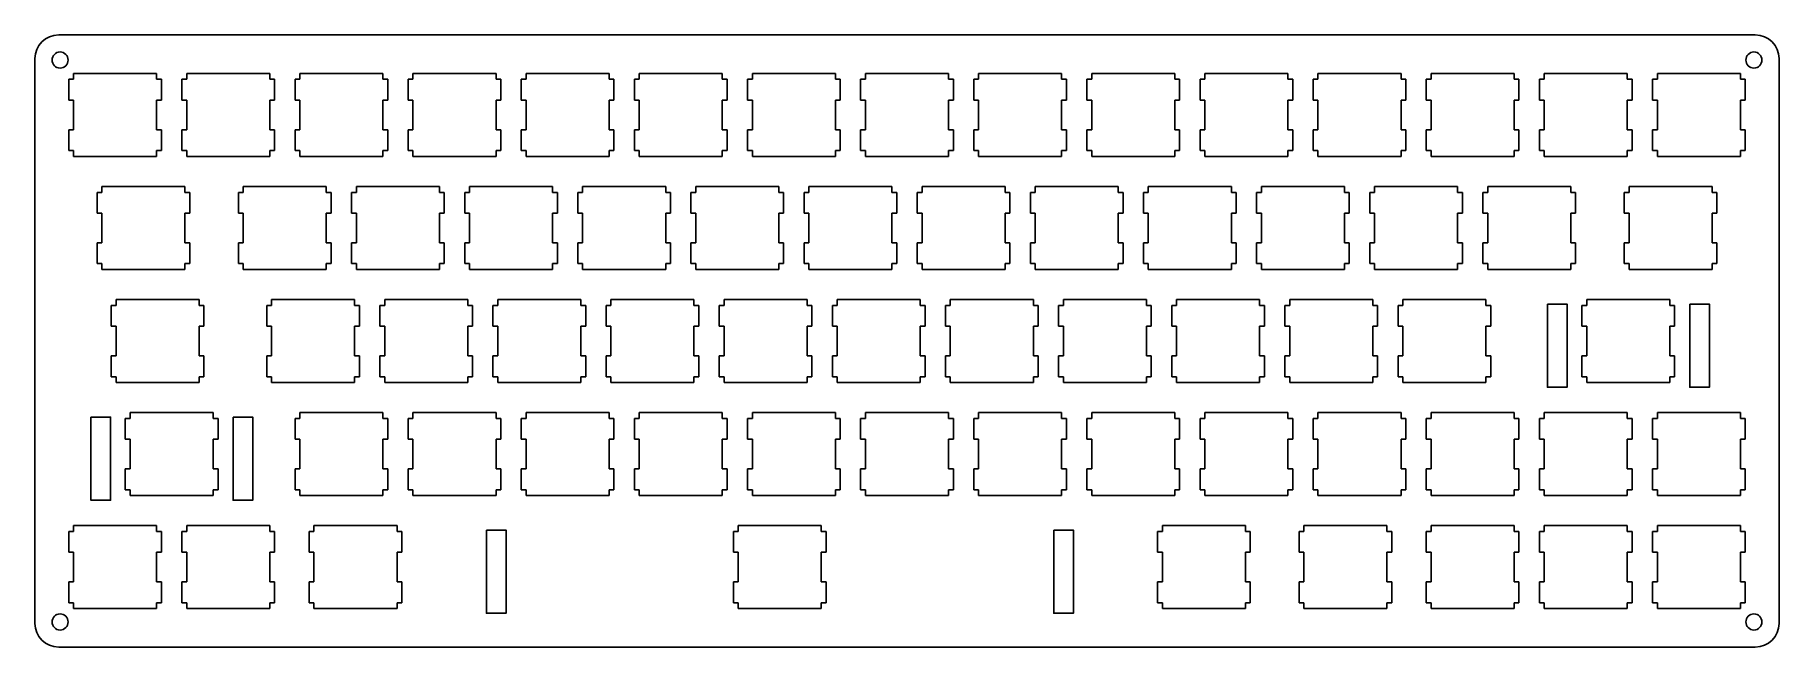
# Model space of a CAD drawing. Header units: millimetres. Extents: x -742 to 1487, y -1115 to 638.
# Drawn here: x 106.2 to 399.2, y 529.6 to 632.5 of the extents above; entities that cross this region are included whole.
import ezdxf

# ---------------------------------------------------------------- set-up
doc = ezdxf.new("R2010")
doc.units = ezdxf.units.MM
doc.layers.get('0').update_dxf_attribs({"linetype": 'CONTINUOUS'})
doc.layers.add('Layer_1', color=7, linetype='CONTINUOUS')

msp = doc.modelspace()

# ---------------------------------------------------------------- linework, layer by layer
for p, q in [((131.731, 632.527), (373.676, 632.527)), ((106.231, 609.527), (106.231, 552.592)), ((399.176, 609.527), (399.176, 552.592)), ((131.731, 529.592), (373.676, 529.592))]:
    msp.add_line(p, q)
at = {"layer": 'Layer_1', "linetype": 'ByBlock'}
for p, q in [((110.231, 632.527), (131.731, 632.527)), ((395.176, 632.527), (373.676, 632.527)), ((106.231, 628.527), (106.231, 609.527)), ((399.176, 628.527), (399.176, 609.527)), ((106.231, 533.592), (106.231, 552.592)), ((399.176, 533.592), (399.176, 552.592)), ((110.231, 529.592), (131.731, 529.592)), ((395.176, 529.592), (373.676, 529.592))]:
    msp.add_line(p, q, dxfattribs=at)
for points in [[(360.256, 587.279), (360.256, 573.279), (363.556, 573.279), (363.556, 587.279)], [(384.156, 587.279), (384.156, 573.279), (387.456, 573.279), (387.456, 587.279)], [(115.631, 568.279), (115.631, 554.279), (118.931, 554.279), (118.931, 568.279)], [(139.531, 568.279), (139.531, 554.279), (142.831, 554.279), (142.831, 568.279)], [(182.056, 549.279), (182.056, 535.279), (185.356, 535.279), (185.356, 549.279)], [(182.056, 549.279), (182.056, 535.279), (185.356, 535.279), (185.356, 549.279)], [(277.356, 549.279), (277.356, 535.279), (280.656, 535.279), (280.656, 549.279)], [(277.356, 549.279), (277.356, 535.279), (280.656, 535.279), (280.656, 549.279)]]:
    msp.add_lwpolyline(points, close=True, dxfattribs=at)
at = {"layer": 'Layer_1'}
for centre in [(110.463, 628.295), (394.944, 628.295), (110.463, 533.824), (394.944, 533.824)]:
    msp.add_circle(centre, 1.35, dxfattribs=at)
for centre, start, end in [((110.231, 628.527), 90, 180), ((395.176, 628.527), 0, 90), ((110.231, 533.592), 180, 270), ((395.176, 533.592), 270, 0)]:
    msp.add_arc(centre, 4, start, end, dxfattribs=at)
at = {"layer": 'Layer_1', "linetype": 'ByBlock'}
for points in [[(111.919, 621.557), (111.919, 621.557), (111.919, 625.051), (111.919, 625.051)], [(111.919, 625.051), (111.919, 625.051), (112.731, 625.051), (112.731, 625.051)], [(112.731, 626.029), (112.731, 626.029), (126.676, 626.029), (126.676, 626.029)], [(112.731, 625.051), (112.731, 625.051), (112.731, 626.029), (112.731, 626.029)], [(126.676, 625.051), (126.676, 625.051), (126.676, 626.029), (126.676, 626.029)], [(127.487, 625.051), (127.487, 625.051), (126.676, 625.051), (126.676, 625.051)], [(127.487, 625.051), (127.487, 625.051), (127.487, 621.557), (127.487, 621.557)], [(130.919, 621.557), (130.919, 621.557), (130.919, 625.051), (130.919, 625.051)], [(130.919, 625.051), (130.919, 625.051), (131.731, 625.051), (131.731, 625.051)], [(131.731, 626.029), (131.731, 626.029), (145.676, 626.029), (145.676, 626.029)], [(131.731, 625.051), (131.731, 625.051), (131.731, 626.029), (131.731, 626.029)], [(145.676, 625.051), (145.676, 625.051), (145.676, 626.029), (145.676, 626.029)], [(146.487, 625.051), (146.487, 625.051), (145.676, 625.051), (145.676, 625.051)], [(146.487, 625.051), (146.487, 625.051), (146.487, 621.557), (146.487, 621.557)], [(149.919, 621.557), (149.919, 621.557), (149.919, 625.051), (149.919, 625.051)], [(149.919, 625.051), (149.919, 625.051), (150.731, 625.051), (150.731, 625.051)], [(150.731, 626.029), (150.731, 626.029), (164.676, 626.029), (164.676, 626.029)], [(150.731, 625.051), (150.731, 625.051), (150.731, 626.029), (150.731, 626.029)], [(164.676, 625.051), (164.676, 625.051), (164.676, 626.029), (164.676, 626.029)], [(165.487, 625.051), (165.487, 625.051), (164.676, 625.051), (164.676, 625.051)], [(165.487, 625.051), (165.487, 625.051), (165.487, 621.557), (165.487, 621.557)], [(168.919, 621.557), (168.919, 621.557), (168.919, 625.051), (168.919, 625.051)], [(168.919, 625.051), (168.919, 625.051), (169.731, 625.051), (169.731, 625.051)], [(169.731, 626.029), (169.731, 626.029), (183.676, 626.029), (183.676, 626.029)], [(169.731, 625.051), (169.731, 625.051), (169.731, 626.029), (169.731, 626.029)], [(183.676, 625.051), (183.676, 625.051), (183.676, 626.029), (183.676, 626.029)], [(184.487, 625.051), (184.487, 625.051), (183.676, 625.051), (183.676, 625.051)], [(184.487, 625.051), (184.487, 625.051), (184.487, 621.557), (184.487, 621.557)], [(187.919, 621.557), (187.919, 621.557), (187.919, 625.051), (187.919, 625.051)], [(187.919, 625.051), (187.919, 625.051), (188.731, 625.051), (188.731, 625.051)], [(188.731, 626.029), (188.731, 626.029), (202.676, 626.029), (202.676, 626.029)], [(188.731, 625.051), (188.731, 625.051), (188.731, 626.029), (188.731, 626.029)], [(202.676, 625.051), (202.676, 625.051), (202.676, 626.029), (202.676, 626.029)], [(203.487, 625.051), (203.487, 625.051), (202.676, 625.051), (202.676, 625.051)], [(203.487, 625.051), (203.487, 625.051), (203.487, 621.557), (203.487, 621.557)], [(206.919, 621.557), (206.919, 621.557), (206.919, 625.051), (206.919, 625.051)], [(206.919, 625.051), (206.919, 625.051), (207.731, 625.051), (207.731, 625.051)], [(207.731, 626.029), (207.731, 626.029), (221.676, 626.029), (221.676, 626.029)], [(207.731, 625.051), (207.731, 625.051), (207.731, 626.029), (207.731, 626.029)], [(221.676, 625.051), (221.676, 625.051), (221.676, 626.029), (221.676, 626.029)], [(222.487, 625.051), (222.487, 625.051), (221.676, 625.051), (221.676, 625.051)], [(222.487, 625.051), (222.487, 625.051), (222.487, 621.557), (222.487, 621.557)], [(225.919, 621.557), (225.919, 621.557), (225.919, 625.051), (225.919, 625.051)], [(225.919, 625.051), (225.919, 625.051), (226.731, 625.051), (226.731, 625.051)], [(226.731, 626.029), (226.731, 626.029), (240.676, 626.029), (240.676, 626.029)], [(226.731, 625.051), (226.731, 625.051), (226.731, 626.029), (226.731, 626.029)], [(240.676, 625.051), (240.676, 625.051), (240.676, 626.029), (240.676, 626.029)], [(241.487, 625.051), (241.487, 625.051), (240.676, 625.051), (240.676, 625.051)], [(241.487, 625.051), (241.487, 625.051), (241.487, 621.557), (241.487, 621.557)], [(244.919, 621.557), (244.919, 621.557), (244.919, 625.051), (244.919, 625.051)], [(244.919, 625.051), (244.919, 625.051), (245.731, 625.051), (245.731, 625.051)], [(245.731, 626.029), (245.731, 626.029), (259.676, 626.029), (259.676, 626.029)], [(245.731, 625.051), (245.731, 625.051), (245.731, 626.029), (245.731, 626.029)], [(259.676, 625.051), (259.676, 625.051), (259.676, 626.029), (259.676, 626.029)], [(260.487, 625.051), (260.487, 625.051), (259.676, 625.051), (259.676, 625.051)], [(260.487, 625.051), (260.487, 625.051), (260.487, 621.557), (260.487, 621.557)], [(263.919, 621.557), (263.919, 621.557), (263.919, 625.051), (263.919, 625.051)], [(263.919, 625.051), (263.919, 625.051), (264.731, 625.051), (264.731, 625.051)], [(264.731, 626.029), (264.731, 626.029), (278.676, 626.029), (278.676, 626.029)], [(264.731, 625.051), (264.731, 625.051), (264.731, 626.029), (264.731, 626.029)], [(278.676, 625.051), (278.676, 625.051), (278.676, 626.029), (278.676, 626.029)], [(279.487, 625.051), (279.487, 625.051), (278.676, 625.051), (278.676, 625.051)], [(279.487, 625.051), (279.487, 625.051), (279.487, 621.557), (279.487, 621.557)], [(282.919, 621.557), (282.919, 621.557), (282.919, 625.051), (282.919, 625.051)], [(282.919, 625.051), (282.919, 625.051), (283.731, 625.051), (283.731, 625.051)], [(283.731, 626.029), (283.731, 626.029), (297.676, 626.029), (297.676, 626.029)], [(283.731, 625.051), (283.731, 625.051), (283.731, 626.029), (283.731, 626.029)], [(297.676, 625.051), (297.676, 625.051), (297.676, 626.029), (297.676, 626.029)], [(298.487, 625.051), (298.487, 625.051), (297.676, 625.051), (297.676, 625.051)], [(298.487, 625.051), (298.487, 625.051), (298.487, 621.557), (298.487, 621.557)], [(301.919, 621.557), (301.919, 621.557), (301.919, 625.051), (301.919, 625.051)], [(301.919, 625.051), (301.919, 625.051), (302.731, 625.051), (302.731, 625.051)], [(302.731, 626.029), (302.731, 626.029), (316.676, 626.029), (316.676, 626.029)], [(302.731, 625.051), (302.731, 625.051), (302.731, 626.029), (302.731, 626.029)], [(316.676, 625.051), (316.676, 625.051), (316.676, 626.029), (316.676, 626.029)], [(317.487, 625.051), (317.487, 625.051), (316.676, 625.051), (316.676, 625.051)], [(317.487, 625.051), (317.487, 625.051), (317.487, 621.557), (317.487, 621.557)], [(320.919, 621.557), (320.919, 621.557), (320.919, 625.051), (320.919, 625.051)], [(320.919, 625.051), (320.919, 625.051), (321.731, 625.051), (321.731, 625.051)], [(321.731, 626.029), (321.731, 626.029), (335.676, 626.029), (335.676, 626.029)], [(321.731, 625.051), (321.731, 625.051), (321.731, 626.029), (321.731, 626.029)], [(335.676, 625.051), (335.676, 625.051), (335.676, 626.029), (335.676, 626.029)], [(336.487, 625.051), (336.487, 625.051), (335.676, 625.051), (335.676, 625.051)], [(336.487, 625.051), (336.487, 625.051), (336.487, 621.557), (336.487, 621.557)], [(339.919, 621.557), (339.919, 621.557), (339.919, 625.051), (339.919, 625.051)], [(339.919, 625.051), (339.919, 625.051), (340.731, 625.051), (340.731, 625.051)], [(340.731, 626.029), (340.731, 626.029), (354.676, 626.029), (354.676, 626.029)], [(340.731, 625.051), (340.731, 625.051), (340.731, 626.029), (340.731, 626.029)], [(354.676, 625.051), (354.676, 625.051), (354.676, 626.029), (354.676, 626.029)], [(355.487, 625.051), (355.487, 625.051), (354.676, 625.051), (354.676, 625.051)], [(355.487, 625.051), (355.487, 625.051), (355.487, 621.557), (355.487, 621.557)], [(358.919, 621.557), (358.919, 621.557), (358.919, 625.051), (358.919, 625.051)], [(358.919, 625.051), (358.919, 625.051), (359.731, 625.051), (359.731, 625.051)], [(359.731, 626.029), (359.731, 626.029), (373.676, 626.029), (373.676, 626.029)], [(359.731, 625.051), (359.731, 625.051), (359.731, 626.029), (359.731, 626.029)], [(373.676, 625.051), (373.676, 625.051), (373.676, 626.029), (373.676, 626.029)], [(374.487, 625.051), (374.487, 625.051), (373.676, 625.051), (373.676, 625.051)], [(374.487, 625.051), (374.487, 625.051), (374.487, 621.557), (374.487, 621.557)], [(377.919, 621.557), (377.919, 621.557), (377.919, 625.051), (377.919, 625.051)], [(377.919, 625.051), (377.919, 625.051), (378.731, 625.051), (378.731, 625.051)], [(378.731, 626.029), (378.731, 626.029), (392.676, 626.029), (392.676, 626.029)], [(378.731, 625.051), (378.731, 625.051), (378.731, 626.029), (378.731, 626.029)], [(392.676, 625.051), (392.676, 625.051), (392.676, 626.029), (392.676, 626.029)], [(393.487, 625.051), (393.487, 625.051), (392.676, 625.051), (392.676, 625.051)], [(393.487, 625.051), (393.487, 625.051), (393.487, 621.557), (393.487, 621.557)], [(112.731, 621.557), (112.731, 621.557), (111.919, 621.557), (111.919, 621.557)], [(112.731, 616.557), (112.731, 616.557), (112.731, 621.557), (112.731, 621.557)], [(126.676, 621.557), (126.676, 621.557), (126.676, 616.557), (126.676, 616.557)], [(126.676, 621.557), (126.676, 621.557), (127.487, 621.557), (127.487, 621.557)], [(131.731, 621.557), (131.731, 621.557), (130.919, 621.557), (130.919, 621.557)], [(131.731, 616.557), (131.731, 616.557), (131.731, 621.557), (131.731, 621.557)], [(145.676, 621.557), (145.676, 621.557), (145.676, 616.557), (145.676, 616.557)], [(145.676, 621.557), (145.676, 621.557), (146.487, 621.557), (146.487, 621.557)], [(150.731, 621.557), (150.731, 621.557), (149.919, 621.557), (149.919, 621.557)], [(150.731, 616.557), (150.731, 616.557), (150.731, 621.557), (150.731, 621.557)], [(164.676, 621.557), (164.676, 621.557), (164.676, 616.557), (164.676, 616.557)], [(164.676, 621.557), (164.676, 621.557), (165.487, 621.557), (165.487, 621.557)], [(169.731, 621.557), (169.731, 621.557), (168.919, 621.557), (168.919, 621.557)], [(169.731, 616.557), (169.731, 616.557), (169.731, 621.557), (169.731, 621.557)], [(183.676, 621.557), (183.676, 621.557), (183.676, 616.557), (183.676, 616.557)], [(183.676, 621.557), (183.676, 621.557), (184.487, 621.557), (184.487, 621.557)], [(188.731, 621.557), (188.731, 621.557), (187.919, 621.557), (187.919, 621.557)], [(188.731, 616.557), (188.731, 616.557), (188.731, 621.557), (188.731, 621.557)], [(202.676, 621.557), (202.676, 621.557), (202.676, 616.557), (202.676, 616.557)], [(202.676, 621.557), (202.676, 621.557), (203.487, 621.557), (203.487, 621.557)], [(207.731, 621.557), (207.731, 621.557), (206.919, 621.557), (206.919, 621.557)], [(207.731, 616.557), (207.731, 616.557), (207.731, 621.557), (207.731, 621.557)], [(221.676, 621.557), (221.676, 621.557), (221.676, 616.557), (221.676, 616.557)], [(221.676, 621.557), (221.676, 621.557), (222.487, 621.557), (222.487, 621.557)], [(226.731, 621.557), (226.731, 621.557), (225.919, 621.557), (225.919, 621.557)], [(226.731, 616.557), (226.731, 616.557), (226.731, 621.557), (226.731, 621.557)], [(240.676, 621.557), (240.676, 621.557), (240.676, 616.557), (240.676, 616.557)], [(240.676, 621.557), (240.676, 621.557), (241.487, 621.557), (241.487, 621.557)], [(245.731, 621.557), (245.731, 621.557), (244.919, 621.557), (244.919, 621.557)], [(245.731, 616.557), (245.731, 616.557), (245.731, 621.557), (245.731, 621.557)], [(259.676, 621.557), (259.676, 621.557), (259.676, 616.557), (259.676, 616.557)], [(259.676, 621.557), (259.676, 621.557), (260.487, 621.557), (260.487, 621.557)], [(264.731, 621.557), (264.731, 621.557), (263.919, 621.557), (263.919, 621.557)], [(264.731, 616.557), (264.731, 616.557), (264.731, 621.557), (264.731, 621.557)], [(278.676, 621.557), (278.676, 621.557), (278.676, 616.557), (278.676, 616.557)], [(278.676, 621.557), (278.676, 621.557), (279.487, 621.557), (279.487, 621.557)], [(283.731, 621.557), (283.731, 621.557), (282.919, 621.557), (282.919, 621.557)], [(283.731, 616.557), (283.731, 616.557), (283.731, 621.557), (283.731, 621.557)], [(297.676, 621.557), (297.676, 621.557), (297.676, 616.557), (297.676, 616.557)], [(297.676, 621.557), (297.676, 621.557), (298.487, 621.557), (298.487, 621.557)], [(302.731, 621.557), (302.731, 621.557), (301.919, 621.557), (301.919, 621.557)], [(302.731, 616.557), (302.731, 616.557), (302.731, 621.557), (302.731, 621.557)], [(316.676, 621.557), (316.676, 621.557), (316.676, 616.557), (316.676, 616.557)], [(316.676, 621.557), (316.676, 621.557), (317.487, 621.557), (317.487, 621.557)], [(321.731, 621.557), (321.731, 621.557), (320.919, 621.557), (320.919, 621.557)], [(321.731, 616.557), (321.731, 616.557), (321.731, 621.557), (321.731, 621.557)], [(335.676, 621.557), (335.676, 621.557), (335.676, 616.557), (335.676, 616.557)], [(335.676, 621.557), (335.676, 621.557), (336.487, 621.557), (336.487, 621.557)], [(340.731, 621.557), (340.731, 621.557), (339.919, 621.557), (339.919, 621.557)], [(340.731, 616.557), (340.731, 616.557), (340.731, 621.557), (340.731, 621.557)], [(354.676, 621.557), (354.676, 621.557), (354.676, 616.557), (354.676, 616.557)], [(354.676, 621.557), (354.676, 621.557), (355.487, 621.557), (355.487, 621.557)], [(359.731, 621.557), (359.731, 621.557), (358.919, 621.557), (358.919, 621.557)], [(359.731, 616.557), (359.731, 616.557), (359.731, 621.557), (359.731, 621.557)], [(373.676, 621.557), (373.676, 621.557), (373.676, 616.557), (373.676, 616.557)], [(373.676, 621.557), (373.676, 621.557), (374.487, 621.557), (374.487, 621.557)], [(378.731, 621.557), (378.731, 621.557), (377.919, 621.557), (377.919, 621.557)], [(378.731, 616.557), (378.731, 616.557), (378.731, 621.557), (378.731, 621.557)], [(392.676, 621.557), (392.676, 621.557), (392.676, 616.557), (392.676, 616.557)], [(392.676, 621.557), (392.676, 621.557), (393.487, 621.557), (393.487, 621.557)], [(111.919, 616.557), (111.919, 616.557), (112.731, 616.557), (112.731, 616.557)], [(111.919, 613.063), (111.919, 613.063), (111.919, 616.557), (111.919, 616.557)], [(127.487, 616.557), (127.487, 616.557), (126.676, 616.557), (126.676, 616.557)], [(127.487, 616.557), (127.487, 616.557), (127.487, 613.063), (127.487, 613.063)], [(130.919, 613.063), (130.919, 613.063), (130.919, 616.557), (130.919, 616.557)], [(130.919, 616.557), (130.919, 616.557), (131.731, 616.557), (131.731, 616.557)], [(146.487, 616.557), (146.487, 616.557), (145.676, 616.557), (145.676, 616.557)], [(146.487, 616.557), (146.487, 616.557), (146.487, 613.063), (146.487, 613.063)], [(149.919, 613.063), (149.919, 613.063), (149.919, 616.557), (149.919, 616.557)], [(149.919, 616.557), (149.919, 616.557), (150.731, 616.557), (150.731, 616.557)], [(165.487, 616.557), (165.487, 616.557), (164.676, 616.557), (164.676, 616.557)], [(165.487, 616.557), (165.487, 616.557), (165.487, 613.063), (165.487, 613.063)], [(168.919, 613.063), (168.919, 613.063), (168.919, 616.557), (168.919, 616.557)], [(168.919, 616.557), (168.919, 616.557), (169.731, 616.557), (169.731, 616.557)], [(184.487, 616.557), (184.487, 616.557), (183.676, 616.557), (183.676, 616.557)], [(184.487, 616.557), (184.487, 616.557), (184.487, 613.063), (184.487, 613.063)], [(187.919, 613.063), (187.919, 613.063), (187.919, 616.557), (187.919, 616.557)], [(187.919, 616.557), (187.919, 616.557), (188.731, 616.557), (188.731, 616.557)], [(203.487, 616.557), (203.487, 616.557), (202.676, 616.557), (202.676, 616.557)], [(203.487, 616.557), (203.487, 616.557), (203.487, 613.063), (203.487, 613.063)], [(206.919, 613.063), (206.919, 613.063), (206.919, 616.557), (206.919, 616.557)], [(206.919, 616.557), (206.919, 616.557), (207.731, 616.557), (207.731, 616.557)], [(222.487, 616.557), (222.487, 616.557), (221.676, 616.557), (221.676, 616.557)], [(222.487, 616.557), (222.487, 616.557), (222.487, 613.063), (222.487, 613.063)], [(225.919, 613.063), (225.919, 613.063), (225.919, 616.557), (225.919, 616.557)], [(225.919, 616.557), (225.919, 616.557), (226.731, 616.557), (226.731, 616.557)], [(241.487, 616.557), (241.487, 616.557), (240.676, 616.557), (240.676, 616.557)], [(241.487, 616.557), (241.487, 616.557), (241.487, 613.063), (241.487, 613.063)], [(244.919, 613.063), (244.919, 613.063), (244.919, 616.557), (244.919, 616.557)], [(244.919, 616.557), (244.919, 616.557), (245.731, 616.557), (245.731, 616.557)], [(260.487, 616.557), (260.487, 616.557), (259.676, 616.557), (259.676, 616.557)], [(260.487, 616.557), (260.487, 616.557), (260.487, 613.063), (260.487, 613.063)], [(263.919, 613.063), (263.919, 613.063), (263.919, 616.557), (263.919, 616.557)], [(263.919, 616.557), (263.919, 616.557), (264.731, 616.557), (264.731, 616.557)], [(279.487, 616.557), (279.487, 616.557), (278.676, 616.557), (278.676, 616.557)], [(279.487, 616.557), (279.487, 616.557), (279.487, 613.063), (279.487, 613.063)], [(282.919, 613.063), (282.919, 613.063), (282.919, 616.557), (282.919, 616.557)], [(282.919, 616.557), (282.919, 616.557), (283.731, 616.557), (283.731, 616.557)], [(298.487, 616.557), (298.487, 616.557), (297.676, 616.557), (297.676, 616.557)], [(298.487, 616.557), (298.487, 616.557), (298.487, 613.063), (298.487, 613.063)], [(301.919, 613.063), (301.919, 613.063), (301.919, 616.557), (301.919, 616.557)], [(301.919, 616.557), (301.919, 616.557), (302.731, 616.557), (302.731, 616.557)], [(317.487, 616.557), (317.487, 616.557), (316.676, 616.557), (316.676, 616.557)], [(317.487, 616.557), (317.487, 616.557), (317.487, 613.063), (317.487, 613.063)], [(320.919, 613.063), (320.919, 613.063), (320.919, 616.557), (320.919, 616.557)], [(320.919, 616.557), (320.919, 616.557), (321.731, 616.557), (321.731, 616.557)], [(336.487, 616.557), (336.487, 616.557), (335.676, 616.557), (335.676, 616.557)], [(336.487, 616.557), (336.487, 616.557), (336.487, 613.063), (336.487, 613.063)], [(339.919, 613.063), (339.919, 613.063), (339.919, 616.557), (339.919, 616.557)], [(339.919, 616.557), (339.919, 616.557), (340.731, 616.557), (340.731, 616.557)], [(355.487, 616.557), (355.487, 616.557), (354.676, 616.557), (354.676, 616.557)], [(355.487, 616.557), (355.487, 616.557), (355.487, 613.063), (355.487, 613.063)], [(358.919, 613.063), (358.919, 613.063), (358.919, 616.557), (358.919, 616.557)], [(358.919, 616.557), (358.919, 616.557), (359.731, 616.557), (359.731, 616.557)], [(374.487, 616.557), (374.487, 616.557), (373.676, 616.557), (373.676, 616.557)], [(374.487, 616.557), (374.487, 616.557), (374.487, 613.063), (374.487, 613.063)], [(377.919, 613.063), (377.919, 613.063), (377.919, 616.557), (377.919, 616.557)], [(377.919, 616.557), (377.919, 616.557), (378.731, 616.557), (378.731, 616.557)], [(393.487, 616.557), (393.487, 616.557), (392.676, 616.557), (392.676, 616.557)], [(393.487, 616.557), (393.487, 616.557), (393.487, 613.063), (393.487, 613.063)], [(112.731, 613.063), (112.731, 613.063), (111.919, 613.063), (111.919, 613.063)], [(112.731, 612.084), (112.731, 612.084), (112.731, 613.063), (112.731, 613.063)], [(126.676, 613.063), (126.676, 613.063), (126.676, 612.084), (126.676, 612.084)], [(126.676, 613.063), (126.676, 613.063), (127.487, 613.063), (127.487, 613.063)], [(131.731, 613.063), (131.731, 613.063), (130.919, 613.063), (130.919, 613.063)], [(131.731, 612.084), (131.731, 612.084), (131.731, 613.063), (131.731, 613.063)], [(145.676, 613.063), (145.676, 613.063), (146.487, 613.063), (146.487, 613.063)], [(145.676, 613.063), (145.676, 613.063), (145.676, 612.084), (145.676, 612.084)], [(150.731, 613.063), (150.731, 613.063), (149.919, 613.063), (149.919, 613.063)], [(150.731, 612.084), (150.731, 612.084), (150.731, 613.063), (150.731, 613.063)], [(164.676, 613.063), (164.676, 613.063), (165.487, 613.063), (165.487, 613.063)], [(164.676, 613.063), (164.676, 613.063), (164.676, 612.084), (164.676, 612.084)], [(169.731, 613.063), (169.731, 613.063), (168.919, 613.063), (168.919, 613.063)], [(169.731, 612.084), (169.731, 612.084), (169.731, 613.063), (169.731, 613.063)], [(183.676, 613.063), (183.676, 613.063), (184.487, 613.063), (184.487, 613.063)], [(183.676, 613.063), (183.676, 613.063), (183.676, 612.084), (183.676, 612.084)], [(188.731, 613.063), (188.731, 613.063), (187.919, 613.063), (187.919, 613.063)], [(188.731, 612.084), (188.731, 612.084), (188.731, 613.063), (188.731, 613.063)], [(202.676, 613.063), (202.676, 613.063), (203.487, 613.063), (203.487, 613.063)], [(202.676, 613.063), (202.676, 613.063), (202.676, 612.084), (202.676, 612.084)], [(207.731, 613.063), (207.731, 613.063), (206.919, 613.063), (206.919, 613.063)], [(207.731, 612.084), (207.731, 612.084), (207.731, 613.063), (207.731, 613.063)], [(221.676, 613.063), (221.676, 613.063), (222.487, 613.063), (222.487, 613.063)], [(221.676, 613.063), (221.676, 613.063), (221.676, 612.084), (221.676, 612.084)], [(226.731, 613.063), (226.731, 613.063), (225.919, 613.063), (225.919, 613.063)], [(226.731, 612.084), (226.731, 612.084), (226.731, 613.063), (226.731, 613.063)], [(240.676, 613.063), (240.676, 613.063), (241.487, 613.063), (241.487, 613.063)], [(240.676, 613.063), (240.676, 613.063), (240.676, 612.084), (240.676, 612.084)], [(245.731, 613.063), (245.731, 613.063), (244.919, 613.063), (244.919, 613.063)], [(245.731, 612.084), (245.731, 612.084), (245.731, 613.063), (245.731, 613.063)], [(259.676, 613.063), (259.676, 613.063), (260.487, 613.063), (260.487, 613.063)], [(259.676, 613.063), (259.676, 613.063), (259.676, 612.084), (259.676, 612.084)], [(264.731, 613.063), (264.731, 613.063), (263.919, 613.063), (263.919, 613.063)], [(264.731, 612.084), (264.731, 612.084), (264.731, 613.063), (264.731, 613.063)], [(278.676, 613.063), (278.676, 613.063), (279.487, 613.063), (279.487, 613.063)], [(278.676, 613.063), (278.676, 613.063), (278.676, 612.084), (278.676, 612.084)], [(283.731, 613.063), (283.731, 613.063), (282.919, 613.063), (282.919, 613.063)], [(283.731, 612.084), (283.731, 612.084), (283.731, 613.063), (283.731, 613.063)], [(297.676, 613.063), (297.676, 613.063), (298.487, 613.063), (298.487, 613.063)], [(297.676, 613.063), (297.676, 613.063), (297.676, 612.084), (297.676, 612.084)], [(302.731, 613.063), (302.731, 613.063), (301.919, 613.063), (301.919, 613.063)], [(302.731, 612.084), (302.731, 612.084), (302.731, 613.063), (302.731, 613.063)], [(316.676, 613.063), (316.676, 613.063), (317.487, 613.063), (317.487, 613.063)], [(316.676, 613.063), (316.676, 613.063), (316.676, 612.084), (316.676, 612.084)], [(321.731, 613.063), (321.731, 613.063), (320.919, 613.063), (320.919, 613.063)], [(321.731, 612.084), (321.731, 612.084), (321.731, 613.063), (321.731, 613.063)], [(335.676, 613.063), (335.676, 613.063), (336.487, 613.063), (336.487, 613.063)], [(335.676, 613.063), (335.676, 613.063), (335.676, 612.084), (335.676, 612.084)], [(340.731, 613.063), (340.731, 613.063), (339.919, 613.063), (339.919, 613.063)], [(340.731, 612.084), (340.731, 612.084), (340.731, 613.063), (340.731, 613.063)], [(354.676, 613.063), (354.676, 613.063), (355.487, 613.063), (355.487, 613.063)], [(354.676, 613.063), (354.676, 613.063), (354.676, 612.084), (354.676, 612.084)], [(359.731, 613.063), (359.731, 613.063), (358.919, 613.063), (358.919, 613.063)], [(359.731, 612.084), (359.731, 612.084), (359.731, 613.063), (359.731, 613.063)], [(373.676, 613.063), (373.676, 613.063), (374.487, 613.063), (374.487, 613.063)], [(373.676, 613.063), (373.676, 613.063), (373.676, 612.084), (373.676, 612.084)], [(378.731, 613.063), (378.731, 613.063), (377.919, 613.063), (377.919, 613.063)], [(378.731, 612.084), (378.731, 612.084), (378.731, 613.063), (378.731, 613.063)], [(392.676, 613.063), (392.676, 613.063), (393.487, 613.063), (393.487, 613.063)], [(392.676, 613.063), (392.676, 613.063), (392.676, 612.084), (392.676, 612.084)], [(126.676, 612.084), (126.676, 612.084), (112.731, 612.084), (112.731, 612.084)], [(145.676, 612.084), (145.676, 612.084), (131.731, 612.084), (131.731, 612.084)], [(164.676, 612.084), (164.676, 612.084), (150.731, 612.084), (150.731, 612.084)], [(183.676, 612.084), (183.676, 612.084), (169.731, 612.084), (169.731, 612.084)], [(202.676, 612.084), (202.676, 612.084), (188.731, 612.084), (188.731, 612.084)], [(221.676, 612.084), (221.676, 612.084), (207.731, 612.084), (207.731, 612.084)], [(240.676, 612.084), (240.676, 612.084), (226.731, 612.084), (226.731, 612.084)], [(259.676, 612.084), (259.676, 612.084), (245.731, 612.084), (245.731, 612.084)], [(278.676, 612.084), (278.676, 612.084), (264.731, 612.084), (264.731, 612.084)], [(297.676, 612.084), (297.676, 612.084), (283.731, 612.084), (283.731, 612.084)], [(316.676, 612.084), (316.676, 612.084), (302.731, 612.084), (302.731, 612.084)], [(335.676, 612.084), (335.676, 612.084), (321.731, 612.084), (321.731, 612.084)], [(354.676, 612.084), (354.676, 612.084), (340.731, 612.084), (340.731, 612.084)], [(373.676, 612.084), (373.676, 612.084), (359.731, 612.084), (359.731, 612.084)], [(392.676, 612.084), (392.676, 612.084), (378.731, 612.084), (378.731, 612.084)], [(117.481, 607.029), (117.481, 607.029), (131.426, 607.029), (131.426, 607.029)], [(117.481, 606.051), (117.481, 606.051), (117.481, 607.029), (117.481, 607.029)], [(131.426, 606.051), (131.426, 606.051), (131.426, 607.029), (131.426, 607.029)], [(141.231, 607.029), (141.231, 607.029), (155.176, 607.029), (155.176, 607.029)], [(141.231, 606.051), (141.231, 606.051), (141.231, 607.029), (141.231, 607.029)], [(155.176, 606.051), (155.176, 606.051), (155.176, 607.029), (155.176, 607.029)], [(160.231, 607.029), (160.231, 607.029), (174.176, 607.029), (174.176, 607.029)], [(160.231, 606.051), (160.231, 606.051), (160.231, 607.029), (160.231, 607.029)], [(174.176, 606.051), (174.176, 606.051), (174.176, 607.029), (174.176, 607.029)], [(179.231, 607.029), (179.231, 607.029), (193.176, 607.029), (193.176, 607.029)], [(179.231, 606.051), (179.231, 606.051), (179.231, 607.029), (179.231, 607.029)], [(193.176, 606.051), (193.176, 606.051), (193.176, 607.029), (193.176, 607.029)], [(198.231, 607.029), (198.231, 607.029), (212.176, 607.029), (212.176, 607.029)], [(198.231, 606.051), (198.231, 606.051), (198.231, 607.029), (198.231, 607.029)], [(212.176, 606.051), (212.176, 606.051), (212.176, 607.029), (212.176, 607.029)], [(217.231, 607.029), (217.231, 607.029), (231.176, 607.029), (231.176, 607.029)], [(217.231, 606.051), (217.231, 606.051), (217.231, 607.029), (217.231, 607.029)], [(231.176, 606.051), (231.176, 606.051), (231.176, 607.029), (231.176, 607.029)], [(236.231, 607.029), (236.231, 607.029), (250.176, 607.029), (250.176, 607.029)], [(236.231, 606.051), (236.231, 606.051), (236.231, 607.029), (236.231, 607.029)], [(250.176, 606.051), (250.176, 606.051), (250.176, 607.029), (250.176, 607.029)], [(255.231, 607.029), (255.231, 607.029), (269.176, 607.029), (269.176, 607.029)], [(255.231, 606.051), (255.231, 606.051), (255.231, 607.029), (255.231, 607.029)], [(269.176, 606.051), (269.176, 606.051), (269.176, 607.029), (269.176, 607.029)], [(274.231, 607.029), (274.231, 607.029), (288.176, 607.029), (288.176, 607.029)], [(274.231, 606.051), (274.231, 606.051), (274.231, 607.029), (274.231, 607.029)], [(288.176, 606.051), (288.176, 606.051), (288.176, 607.029), (288.176, 607.029)], [(293.231, 607.029), (293.231, 607.029), (307.176, 607.029), (307.176, 607.029)], [(293.231, 606.051), (293.231, 606.051), (293.231, 607.029), (293.231, 607.029)], [(307.176, 606.051), (307.176, 606.051), (307.176, 607.029), (307.176, 607.029)], [(312.231, 607.029), (312.231, 607.029), (326.176, 607.029), (326.176, 607.029)], [(312.231, 606.051), (312.231, 606.051), (312.231, 607.029), (312.231, 607.029)], [(326.176, 606.051), (326.176, 606.051), (326.176, 607.029), (326.176, 607.029)], [(331.231, 607.029), (331.231, 607.029), (345.176, 607.029), (345.176, 607.029)], [(331.231, 606.051), (331.231, 606.051), (331.231, 607.029), (331.231, 607.029)], [(345.176, 606.051), (345.176, 606.051), (345.176, 607.029), (345.176, 607.029)], [(350.231, 607.029), (350.231, 607.029), (364.176, 607.029), (364.176, 607.029)], [(350.231, 606.051), (350.231, 606.051), (350.231, 607.029), (350.231, 607.029)], [(364.176, 606.051), (364.176, 606.051), (364.176, 607.029), (364.176, 607.029)], [(373.981, 607.029), (373.981, 607.029), (387.926, 607.029), (387.926, 607.029)], [(373.981, 606.051), (373.981, 606.051), (373.981, 607.029), (373.981, 607.029)], [(387.926, 606.051), (387.926, 606.051), (387.926, 607.029), (387.926, 607.029)], [(116.669, 602.557), (116.669, 602.557), (116.669, 606.051), (116.669, 606.051)], [(116.669, 606.051), (116.669, 606.051), (117.481, 606.051), (117.481, 606.051)], [(132.237, 606.051), (132.237, 606.051), (131.426, 606.051), (131.426, 606.051)], [(132.237, 606.051), (132.237, 606.051), (132.237, 602.557), (132.237, 602.557)], [(140.419, 602.557), (140.419, 602.557), (140.419, 606.051), (140.419, 606.051)], [(140.419, 606.051), (140.419, 606.051), (141.231, 606.051), (141.231, 606.051)], [(155.987, 606.051), (155.987, 606.051), (155.176, 606.051), (155.176, 606.051)], [(155.987, 606.051), (155.987, 606.051), (155.987, 602.557), (155.987, 602.557)], [(159.419, 602.557), (159.419, 602.557), (159.419, 606.051), (159.419, 606.051)], [(159.419, 606.051), (159.419, 606.051), (160.231, 606.051), (160.231, 606.051)], [(174.987, 606.051), (174.987, 606.051), (174.176, 606.051), (174.176, 606.051)], [(174.987, 606.051), (174.987, 606.051), (174.987, 602.557), (174.987, 602.557)], [(178.419, 602.557), (178.419, 602.557), (178.419, 606.051), (178.419, 606.051)], [(178.419, 606.051), (178.419, 606.051), (179.231, 606.051), (179.231, 606.051)], [(193.987, 606.051), (193.987, 606.051), (193.176, 606.051), (193.176, 606.051)], [(193.987, 606.051), (193.987, 606.051), (193.987, 602.557), (193.987, 602.557)], [(197.419, 602.557), (197.419, 602.557), (197.419, 606.051), (197.419, 606.051)], [(197.419, 606.051), (197.419, 606.051), (198.231, 606.051), (198.231, 606.051)], [(212.987, 606.051), (212.987, 606.051), (212.176, 606.051), (212.176, 606.051)], [(212.987, 606.051), (212.987, 606.051), (212.987, 602.557), (212.987, 602.557)], [(216.419, 602.557), (216.419, 602.557), (216.419, 606.051), (216.419, 606.051)], [(216.419, 606.051), (216.419, 606.051), (217.231, 606.051), (217.231, 606.051)], [(231.987, 606.051), (231.987, 606.051), (231.176, 606.051), (231.176, 606.051)], [(231.987, 606.051), (231.987, 606.051), (231.987, 602.557), (231.987, 602.557)], [(235.419, 602.557), (235.419, 602.557), (235.419, 606.051), (235.419, 606.051)], [(235.419, 606.051), (235.419, 606.051), (236.231, 606.051), (236.231, 606.051)], [(250.987, 606.051), (250.987, 606.051), (250.176, 606.051), (250.176, 606.051)], [(250.987, 606.051), (250.987, 606.051), (250.987, 602.557), (250.987, 602.557)], [(254.419, 602.557), (254.419, 602.557), (254.419, 606.051), (254.419, 606.051)], [(254.419, 606.051), (254.419, 606.051), (255.231, 606.051), (255.231, 606.051)], [(269.987, 606.051), (269.987, 606.051), (269.176, 606.051), (269.176, 606.051)], [(269.987, 606.051), (269.987, 606.051), (269.987, 602.557), (269.987, 602.557)], [(273.419, 602.557), (273.419, 602.557), (273.419, 606.051), (273.419, 606.051)], [(273.419, 606.051), (273.419, 606.051), (274.231, 606.051), (274.231, 606.051)], [(288.987, 606.051), (288.987, 606.051), (288.176, 606.051), (288.176, 606.051)], [(288.987, 606.051), (288.987, 606.051), (288.987, 602.557), (288.987, 602.557)], [(292.419, 602.557), (292.419, 602.557), (292.419, 606.051), (292.419, 606.051)], [(292.419, 606.051), (292.419, 606.051), (293.231, 606.051), (293.231, 606.051)], [(307.987, 606.051), (307.987, 606.051), (307.176, 606.051), (307.176, 606.051)], [(307.987, 606.051), (307.987, 606.051), (307.987, 602.557), (307.987, 602.557)], [(311.419, 602.557), (311.419, 602.557), (311.419, 606.051), (311.419, 606.051)], [(311.419, 606.051), (311.419, 606.051), (312.231, 606.051), (312.231, 606.051)], [(326.987, 606.051), (326.987, 606.051), (326.176, 606.051), (326.176, 606.051)], [(326.987, 606.051), (326.987, 606.051), (326.987, 602.557), (326.987, 602.557)], [(330.419, 602.557), (330.419, 602.557), (330.419, 606.051), (330.419, 606.051)], [(330.419, 606.051), (330.419, 606.051), (331.231, 606.051), (331.231, 606.051)], [(345.987, 606.051), (345.987, 606.051), (345.176, 606.051), (345.176, 606.051)], [(345.987, 606.051), (345.987, 606.051), (345.987, 602.557), (345.987, 602.557)], [(349.419, 602.557), (349.419, 602.557), (349.419, 606.051), (349.419, 606.051)], [(349.419, 606.051), (349.419, 606.051), (350.231, 606.051), (350.231, 606.051)], [(364.987, 606.051), (364.987, 606.051), (364.176, 606.051), (364.176, 606.051)], [(364.987, 606.051), (364.987, 606.051), (364.987, 602.557), (364.987, 602.557)], [(373.169, 602.557), (373.169, 602.557), (373.169, 606.051), (373.169, 606.051)], [(373.169, 606.051), (373.169, 606.051), (373.981, 606.051), (373.981, 606.051)], [(388.737, 606.051), (388.737, 606.051), (387.926, 606.051), (387.926, 606.051)], [(388.737, 606.051), (388.737, 606.051), (388.737, 602.557), (388.737, 602.557)], [(117.481, 602.557), (117.481, 602.557), (116.669, 602.557), (116.669, 602.557)], [(117.481, 597.557), (117.481, 597.557), (117.481, 602.557), (117.481, 602.557)], [(131.426, 602.557), (131.426, 602.557), (131.426, 597.557), (131.426, 597.557)], [(131.426, 602.557), (131.426, 602.557), (132.237, 602.557), (132.237, 602.557)], [(141.231, 602.557), (141.231, 602.557), (140.419, 602.557), (140.419, 602.557)], [(141.231, 597.557), (141.231, 597.557), (141.231, 602.557), (141.231, 602.557)], [(155.176, 602.557), (155.176, 602.557), (155.176, 597.557), (155.176, 597.557)], [(155.176, 602.557), (155.176, 602.557), (155.987, 602.557), (155.987, 602.557)], [(160.231, 602.557), (160.231, 602.557), (159.419, 602.557), (159.419, 602.557)], [(160.231, 597.557), (160.231, 597.557), (160.231, 602.557), (160.231, 602.557)], [(174.176, 602.557), (174.176, 602.557), (174.176, 597.557), (174.176, 597.557)], [(174.176, 602.557), (174.176, 602.557), (174.987, 602.557), (174.987, 602.557)], [(179.231, 602.557), (179.231, 602.557), (178.419, 602.557), (178.419, 602.557)], [(179.231, 597.557), (179.231, 597.557), (179.231, 602.557), (179.231, 602.557)], [(193.176, 602.557), (193.176, 602.557), (193.176, 597.557), (193.176, 597.557)], [(193.176, 602.557), (193.176, 602.557), (193.987, 602.557), (193.987, 602.557)], [(198.231, 602.557), (198.231, 602.557), (197.419, 602.557), (197.419, 602.557)], [(198.231, 597.557), (198.231, 597.557), (198.231, 602.557), (198.231, 602.557)], [(212.176, 602.557), (212.176, 602.557), (212.176, 597.557), (212.176, 597.557)], [(212.176, 602.557), (212.176, 602.557), (212.987, 602.557), (212.987, 602.557)], [(217.231, 602.557), (217.231, 602.557), (216.419, 602.557), (216.419, 602.557)], [(217.231, 597.557), (217.231, 597.557), (217.231, 602.557), (217.231, 602.557)], [(231.176, 602.557), (231.176, 602.557), (231.176, 597.557), (231.176, 597.557)], [(231.176, 602.557), (231.176, 602.557), (231.987, 602.557), (231.987, 602.557)], [(236.231, 602.557), (236.231, 602.557), (235.419, 602.557), (235.419, 602.557)], [(236.231, 597.557), (236.231, 597.557), (236.231, 602.557), (236.231, 602.557)], [(250.176, 602.557), (250.176, 602.557), (250.176, 597.557), (250.176, 597.557)], [(250.176, 602.557), (250.176, 602.557), (250.987, 602.557), (250.987, 602.557)], [(255.231, 602.557), (255.231, 602.557), (254.419, 602.557), (254.419, 602.557)], [(255.231, 597.557), (255.231, 597.557), (255.231, 602.557), (255.231, 602.557)], [(269.176, 602.557), (269.176, 602.557), (269.176, 597.557), (269.176, 597.557)], [(269.176, 602.557), (269.176, 602.557), (269.987, 602.557), (269.987, 602.557)], [(274.231, 602.557), (274.231, 602.557), (273.419, 602.557), (273.419, 602.557)], [(274.231, 597.557), (274.231, 597.557), (274.231, 602.557), (274.231, 602.557)], [(288.176, 602.557), (288.176, 602.557), (288.176, 597.557), (288.176, 597.557)], [(288.176, 602.557), (288.176, 602.557), (288.987, 602.557), (288.987, 602.557)], [(293.231, 602.557), (293.231, 602.557), (292.419, 602.557), (292.419, 602.557)], [(293.231, 597.557), (293.231, 597.557), (293.231, 602.557), (293.231, 602.557)], [(307.176, 602.557), (307.176, 602.557), (307.176, 597.557), (307.176, 597.557)], [(307.176, 602.557), (307.176, 602.557), (307.987, 602.557), (307.987, 602.557)], [(312.231, 602.557), (312.231, 602.557), (311.419, 602.557), (311.419, 602.557)], [(312.231, 597.557), (312.231, 597.557), (312.231, 602.557), (312.231, 602.557)], [(326.176, 602.557), (326.176, 602.557), (326.176, 597.557), (326.176, 597.557)], [(326.176, 602.557), (326.176, 602.557), (326.987, 602.557), (326.987, 602.557)], [(331.231, 602.557), (331.231, 602.557), (330.419, 602.557), (330.419, 602.557)], [(331.231, 597.557), (331.231, 597.557), (331.231, 602.557), (331.231, 602.557)], [(345.176, 602.557), (345.176, 602.557), (345.176, 597.557), (345.176, 597.557)], [(345.176, 602.557), (345.176, 602.557), (345.987, 602.557), (345.987, 602.557)], [(350.231, 602.557), (350.231, 602.557), (349.419, 602.557), (349.419, 602.557)], [(350.231, 597.557), (350.231, 597.557), (350.231, 602.557), (350.231, 602.557)], [(364.176, 602.557), (364.176, 602.557), (364.176, 597.557), (364.176, 597.557)], [(364.176, 602.557), (364.176, 602.557), (364.987, 602.557), (364.987, 602.557)], [(373.981, 602.557), (373.981, 602.557), (373.169, 602.557), (373.169, 602.557)], [(373.981, 597.557), (373.981, 597.557), (373.981, 602.557), (373.981, 602.557)], [(387.926, 602.557), (387.926, 602.557), (387.926, 597.557), (387.926, 597.557)], [(387.926, 602.557), (387.926, 602.557), (388.737, 602.557), (388.737, 602.557)], [(116.669, 594.063), (116.669, 594.063), (116.669, 597.557), (116.669, 597.557)], [(116.669, 597.557), (116.669, 597.557), (117.481, 597.557), (117.481, 597.557)], [(132.237, 597.557), (132.237, 597.557), (131.426, 597.557), (131.426, 597.557)], [(132.237, 597.557), (132.237, 597.557), (132.237, 594.063), (132.237, 594.063)], [(140.419, 594.063), (140.419, 594.063), (140.419, 597.557), (140.419, 597.557)], [(140.419, 597.557), (140.419, 597.557), (141.231, 597.557), (141.231, 597.557)], [(155.987, 597.557), (155.987, 597.557), (155.176, 597.557), (155.176, 597.557)], [(155.987, 597.557), (155.987, 597.557), (155.987, 594.063), (155.987, 594.063)], [(159.419, 594.063), (159.419, 594.063), (159.419, 597.557), (159.419, 597.557)], [(159.419, 597.557), (159.419, 597.557), (160.231, 597.557), (160.231, 597.557)], [(174.987, 597.557), (174.987, 597.557), (174.176, 597.557), (174.176, 597.557)], [(174.987, 597.557), (174.987, 597.557), (174.987, 594.063), (174.987, 594.063)], [(178.419, 594.063), (178.419, 594.063), (178.419, 597.557), (178.419, 597.557)], [(178.419, 597.557), (178.419, 597.557), (179.231, 597.557), (179.231, 597.557)], [(193.987, 597.557), (193.987, 597.557), (193.176, 597.557), (193.176, 597.557)], [(193.987, 597.557), (193.987, 597.557), (193.987, 594.063), (193.987, 594.063)], [(197.419, 594.063), (197.419, 594.063), (197.419, 597.557), (197.419, 597.557)], [(197.419, 597.557), (197.419, 597.557), (198.231, 597.557), (198.231, 597.557)], [(212.987, 597.557), (212.987, 597.557), (212.176, 597.557), (212.176, 597.557)], [(212.987, 597.557), (212.987, 597.557), (212.987, 594.063), (212.987, 594.063)], [(216.419, 594.063), (216.419, 594.063), (216.419, 597.557), (216.419, 597.557)], [(216.419, 597.557), (216.419, 597.557), (217.231, 597.557), (217.231, 597.557)], [(231.987, 597.557), (231.987, 597.557), (231.176, 597.557), (231.176, 597.557)], [(231.987, 597.557), (231.987, 597.557), (231.987, 594.063), (231.987, 594.063)], [(235.419, 594.063), (235.419, 594.063), (235.419, 597.557), (235.419, 597.557)], [(235.419, 597.557), (235.419, 597.557), (236.231, 597.557), (236.231, 597.557)], [(250.987, 597.557), (250.987, 597.557), (250.176, 597.557), (250.176, 597.557)], [(250.987, 597.557), (250.987, 597.557), (250.987, 594.063), (250.987, 594.063)], [(254.419, 594.063), (254.419, 594.063), (254.419, 597.557), (254.419, 597.557)], [(254.419, 597.557), (254.419, 597.557), (255.231, 597.557), (255.231, 597.557)], [(269.987, 597.557), (269.987, 597.557), (269.176, 597.557), (269.176, 597.557)], [(269.987, 597.557), (269.987, 597.557), (269.987, 594.063), (269.987, 594.063)], [(273.419, 594.063), (273.419, 594.063), (273.419, 597.557), (273.419, 597.557)], [(273.419, 597.557), (273.419, 597.557), (274.231, 597.557), (274.231, 597.557)], [(288.987, 597.557), (288.987, 597.557), (288.176, 597.557), (288.176, 597.557)], [(288.987, 597.557), (288.987, 597.557), (288.987, 594.063), (288.987, 594.063)], [(292.419, 594.063), (292.419, 594.063), (292.419, 597.557), (292.419, 597.557)], [(292.419, 597.557), (292.419, 597.557), (293.231, 597.557), (293.231, 597.557)], [(307.987, 597.557), (307.987, 597.557), (307.176, 597.557), (307.176, 597.557)], [(307.987, 597.557), (307.987, 597.557), (307.987, 594.063), (307.987, 594.063)], [(311.419, 594.063), (311.419, 594.063), (311.419, 597.557), (311.419, 597.557)], [(311.419, 597.557), (311.419, 597.557), (312.231, 597.557), (312.231, 597.557)], [(326.987, 597.557), (326.987, 597.557), (326.176, 597.557), (326.176, 597.557)], [(326.987, 597.557), (326.987, 597.557), (326.987, 594.063), (326.987, 594.063)], [(330.419, 594.063), (330.419, 594.063), (330.419, 597.557), (330.419, 597.557)], [(330.419, 597.557), (330.419, 597.557), (331.231, 597.557), (331.231, 597.557)], [(345.987, 597.557), (345.987, 597.557), (345.176, 597.557), (345.176, 597.557)], [(345.987, 597.557), (345.987, 597.557), (345.987, 594.063), (345.987, 594.063)], [(349.419, 594.063), (349.419, 594.063), (349.419, 597.557), (349.419, 597.557)], [(349.419, 597.557), (349.419, 597.557), (350.231, 597.557), (350.231, 597.557)], [(364.987, 597.557), (364.987, 597.557), (364.176, 597.557), (364.176, 597.557)], [(364.987, 597.557), (364.987, 597.557), (364.987, 594.063), (364.987, 594.063)], [(373.169, 594.063), (373.169, 594.063), (373.169, 597.557), (373.169, 597.557)], [(373.169, 597.557), (373.169, 597.557), (373.981, 597.557), (373.981, 597.557)], [(388.737, 597.557), (388.737, 597.557), (387.926, 597.557), (387.926, 597.557)], [(388.737, 597.557), (388.737, 597.557), (388.737, 594.063), (388.737, 594.063)], [(117.481, 594.063), (117.481, 594.063), (116.669, 594.063), (116.669, 594.063)], [(117.481, 593.084), (117.481, 593.084), (117.481, 594.063), (117.481, 594.063)], [(131.426, 593.084), (131.426, 593.084), (117.481, 593.084), (117.481, 593.084)], [(131.426, 594.063), (131.426, 594.063), (132.237, 594.063), (132.237, 594.063)], [(131.426, 594.063), (131.426, 594.063), (131.426, 593.084), (131.426, 593.084)], [(141.231, 594.063), (141.231, 594.063), (140.419, 594.063), (140.419, 594.063)], [(141.231, 593.084), (141.231, 593.084), (141.231, 594.063), (141.231, 594.063)], [(155.176, 593.084), (155.176, 593.084), (141.231, 593.084), (141.231, 593.084)], [(155.176, 594.063), (155.176, 594.063), (155.987, 594.063), (155.987, 594.063)], [(155.176, 594.063), (155.176, 594.063), (155.176, 593.084), (155.176, 593.084)], [(160.231, 594.063), (160.231, 594.063), (159.419, 594.063), (159.419, 594.063)], [(160.231, 593.084), (160.231, 593.084), (160.231, 594.063), (160.231, 594.063)], [(174.176, 593.084), (174.176, 593.084), (160.231, 593.084), (160.231, 593.084)], [(174.176, 594.063), (174.176, 594.063), (174.987, 594.063), (174.987, 594.063)], [(174.176, 594.063), (174.176, 594.063), (174.176, 593.084), (174.176, 593.084)], [(179.231, 594.063), (179.231, 594.063), (178.419, 594.063), (178.419, 594.063)], [(179.231, 593.084), (179.231, 593.084), (179.231, 594.063), (179.231, 594.063)], [(193.176, 593.084), (193.176, 593.084), (179.231, 593.084), (179.231, 593.084)], [(193.176, 594.063), (193.176, 594.063), (193.987, 594.063), (193.987, 594.063)], [(193.176, 594.063), (193.176, 594.063), (193.176, 593.084), (193.176, 593.084)], [(198.231, 594.063), (198.231, 594.063), (197.419, 594.063), (197.419, 594.063)], [(198.231, 593.084), (198.231, 593.084), (198.231, 594.063), (198.231, 594.063)], [(212.176, 593.084), (212.176, 593.084), (198.231, 593.084), (198.231, 593.084)], [(212.176, 594.063), (212.176, 594.063), (212.987, 594.063), (212.987, 594.063)], [(212.176, 594.063), (212.176, 594.063), (212.176, 593.084), (212.176, 593.084)], [(217.231, 594.063), (217.231, 594.063), (216.419, 594.063), (216.419, 594.063)], [(217.231, 593.084), (217.231, 593.084), (217.231, 594.063), (217.231, 594.063)], [(231.176, 593.084), (231.176, 593.084), (217.231, 593.084), (217.231, 593.084)], [(231.176, 594.063), (231.176, 594.063), (231.987, 594.063), (231.987, 594.063)], [(231.176, 594.063), (231.176, 594.063), (231.176, 593.084), (231.176, 593.084)], [(236.231, 594.063), (236.231, 594.063), (235.419, 594.063), (235.419, 594.063)], [(236.231, 593.084), (236.231, 593.084), (236.231, 594.063), (236.231, 594.063)], [(250.176, 593.084), (250.176, 593.084), (236.231, 593.084), (236.231, 593.084)], [(250.176, 594.063), (250.176, 594.063), (250.987, 594.063), (250.987, 594.063)], [(250.176, 594.063), (250.176, 594.063), (250.176, 593.084), (250.176, 593.084)], [(255.231, 594.063), (255.231, 594.063), (254.419, 594.063), (254.419, 594.063)], [(255.231, 593.084), (255.231, 593.084), (255.231, 594.063), (255.231, 594.063)], [(269.176, 593.084), (269.176, 593.084), (255.231, 593.084), (255.231, 593.084)], [(269.176, 594.063), (269.176, 594.063), (269.987, 594.063), (269.987, 594.063)], [(269.176, 594.063), (269.176, 594.063), (269.176, 593.084), (269.176, 593.084)], [(274.231, 594.063), (274.231, 594.063), (273.419, 594.063), (273.419, 594.063)], [(274.231, 593.084), (274.231, 593.084), (274.231, 594.063), (274.231, 594.063)], [(288.176, 593.084), (288.176, 593.084), (274.231, 593.084), (274.231, 593.084)], [(288.176, 594.063), (288.176, 594.063), (288.987, 594.063), (288.987, 594.063)], [(288.176, 594.063), (288.176, 594.063), (288.176, 593.084), (288.176, 593.084)], [(293.231, 594.063), (293.231, 594.063), (292.419, 594.063), (292.419, 594.063)], [(293.231, 593.084), (293.231, 593.084), (293.231, 594.063), (293.231, 594.063)], [(307.176, 593.084), (307.176, 593.084), (293.231, 593.084), (293.231, 593.084)], [(307.176, 594.063), (307.176, 594.063), (307.987, 594.063), (307.987, 594.063)], [(307.176, 594.063), (307.176, 594.063), (307.176, 593.084), (307.176, 593.084)], [(312.231, 594.063), (312.231, 594.063), (311.419, 594.063), (311.419, 594.063)], [(312.231, 593.084), (312.231, 593.084), (312.231, 594.063), (312.231, 594.063)], [(326.176, 593.084), (326.176, 593.084), (312.231, 593.084), (312.231, 593.084)], [(326.176, 594.063), (326.176, 594.063), (326.987, 594.063), (326.987, 594.063)], [(326.176, 594.063), (326.176, 594.063), (326.176, 593.084), (326.176, 593.084)], [(331.231, 594.063), (331.231, 594.063), (330.419, 594.063), (330.419, 594.063)], [(331.231, 593.084), (331.231, 593.084), (331.231, 594.063), (331.231, 594.063)], [(345.176, 593.084), (345.176, 593.084), (331.231, 593.084), (331.231, 593.084)], [(345.176, 594.063), (345.176, 594.063), (345.987, 594.063), (345.987, 594.063)], [(345.176, 594.063), (345.176, 594.063), (345.176, 593.084), (345.176, 593.084)], [(350.231, 594.063), (350.231, 594.063), (349.419, 594.063), (349.419, 594.063)], [(350.231, 593.084), (350.231, 593.084), (350.231, 594.063), (350.231, 594.063)], [(364.176, 593.084), (364.176, 593.084), (350.231, 593.084), (350.231, 593.084)], [(364.176, 594.063), (364.176, 594.063), (364.987, 594.063), (364.987, 594.063)], [(364.176, 594.063), (364.176, 594.063), (364.176, 593.084), (364.176, 593.084)], [(373.981, 594.063), (373.981, 594.063), (373.169, 594.063), (373.169, 594.063)], [(373.981, 593.084), (373.981, 593.084), (373.981, 594.063), (373.981, 594.063)], [(387.926, 593.084), (387.926, 593.084), (373.981, 593.084), (373.981, 593.084)], [(387.926, 594.063), (387.926, 594.063), (388.737, 594.063), (388.737, 594.063)], [(387.926, 594.063), (387.926, 594.063), (387.926, 593.084), (387.926, 593.084)], [(119.044, 583.557), (119.044, 583.557), (119.044, 587.051), (119.044, 587.051)], [(119.044, 587.051), (119.044, 587.051), (119.856, 587.051), (119.856, 587.051)], [(119.856, 588.029), (119.856, 588.029), (133.801, 588.029), (133.801, 588.029)], [(119.856, 587.051), (119.856, 587.051), (119.856, 588.029), (119.856, 588.029)], [(133.801, 587.051), (133.801, 587.051), (133.801, 588.029), (133.801, 588.029)], [(134.612, 587.051), (134.612, 587.051), (133.801, 587.051), (133.801, 587.051)], [(134.612, 587.051), (134.612, 587.051), (134.612, 583.557), (134.612, 583.557)], [(145.169, 583.557), (145.169, 583.557), (145.169, 587.051), (145.169, 587.051)], [(145.169, 587.051), (145.169, 587.051), (145.981, 587.051), (145.981, 587.051)], [(145.981, 588.029), (145.981, 588.029), (159.926, 588.029), (159.926, 588.029)], [(145.981, 587.051), (145.981, 587.051), (145.981, 588.029), (145.981, 588.029)], [(159.926, 587.051), (159.926, 587.051), (159.926, 588.029), (159.926, 588.029)], [(160.737, 587.051), (160.737, 587.051), (159.926, 587.051), (159.926, 587.051)], [(160.737, 587.051), (160.737, 587.051), (160.737, 583.557), (160.737, 583.557)], [(164.169, 583.557), (164.169, 583.557), (164.169, 587.051), (164.169, 587.051)], [(164.169, 587.051), (164.169, 587.051), (164.981, 587.051), (164.981, 587.051)], [(164.981, 588.029), (164.981, 588.029), (178.926, 588.029), (178.926, 588.029)], [(164.981, 587.051), (164.981, 587.051), (164.981, 588.029), (164.981, 588.029)], [(178.926, 587.051), (178.926, 587.051), (178.926, 588.029), (178.926, 588.029)], [(179.737, 587.051), (179.737, 587.051), (178.926, 587.051), (178.926, 587.051)], [(179.737, 587.051), (179.737, 587.051), (179.737, 583.557), (179.737, 583.557)], [(183.169, 583.557), (183.169, 583.557), (183.169, 587.051), (183.169, 587.051)], [(183.169, 587.051), (183.169, 587.051), (183.981, 587.051), (183.981, 587.051)], [(183.981, 588.029), (183.981, 588.029), (197.926, 588.029), (197.926, 588.029)], [(183.981, 587.051), (183.981, 587.051), (183.981, 588.029), (183.981, 588.029)], [(197.926, 587.051), (197.926, 587.051), (197.926, 588.029), (197.926, 588.029)], [(198.737, 587.051), (198.737, 587.051), (197.926, 587.051), (197.926, 587.051)], [(198.737, 587.051), (198.737, 587.051), (198.737, 583.557), (198.737, 583.557)], [(202.169, 583.557), (202.169, 583.557), (202.169, 587.051), (202.169, 587.051)], [(202.169, 587.051), (202.169, 587.051), (202.981, 587.051), (202.981, 587.051)], [(202.981, 588.029), (202.981, 588.029), (216.926, 588.029), (216.926, 588.029)], [(202.981, 587.051), (202.981, 587.051), (202.981, 588.029), (202.981, 588.029)], [(216.926, 587.051), (216.926, 587.051), (216.926, 588.029), (216.926, 588.029)], [(217.737, 587.051), (217.737, 587.051), (216.926, 587.051), (216.926, 587.051)], [(217.737, 587.051), (217.737, 587.051), (217.737, 583.557), (217.737, 583.557)], [(221.169, 583.557), (221.169, 583.557), (221.169, 587.051), (221.169, 587.051)], [(221.169, 587.051), (221.169, 587.051), (221.981, 587.051), (221.981, 587.051)], [(221.981, 588.029), (221.981, 588.029), (235.926, 588.029), (235.926, 588.029)], [(221.981, 587.051), (221.981, 587.051), (221.981, 588.029), (221.981, 588.029)], [(235.926, 587.051), (235.926, 587.051), (235.926, 588.029), (235.926, 588.029)], [(236.737, 587.051), (236.737, 587.051), (235.926, 587.051), (235.926, 587.051)], [(236.737, 587.051), (236.737, 587.051), (236.737, 583.557), (236.737, 583.557)], [(240.169, 583.557), (240.169, 583.557), (240.169, 587.051), (240.169, 587.051)], [(240.169, 587.051), (240.169, 587.051), (240.981, 587.051), (240.981, 587.051)], [(240.981, 588.029), (240.981, 588.029), (254.926, 588.029), (254.926, 588.029)], [(240.981, 587.051), (240.981, 587.051), (240.981, 588.029), (240.981, 588.029)], [(254.926, 587.051), (254.926, 587.051), (254.926, 588.029), (254.926, 588.029)], [(255.737, 587.051), (255.737, 587.051), (254.926, 587.051), (254.926, 587.051)], [(255.737, 587.051), (255.737, 587.051), (255.737, 583.557), (255.737, 583.557)], [(259.169, 583.557), (259.169, 583.557), (259.169, 587.051), (259.169, 587.051)], [(259.169, 587.051), (259.169, 587.051), (259.981, 587.051), (259.981, 587.051)], [(259.981, 588.029), (259.981, 588.029), (273.926, 588.029), (273.926, 588.029)], [(259.981, 587.051), (259.981, 587.051), (259.981, 588.029), (259.981, 588.029)], [(273.926, 587.051), (273.926, 587.051), (273.926, 588.029), (273.926, 588.029)], [(274.737, 587.051), (274.737, 587.051), (273.926, 587.051), (273.926, 587.051)], [(274.737, 587.051), (274.737, 587.051), (274.737, 583.557), (274.737, 583.557)], [(278.169, 583.557), (278.169, 583.557), (278.169, 587.051), (278.169, 587.051)], [(278.169, 587.051), (278.169, 587.051), (278.981, 587.051), (278.981, 587.051)], [(278.981, 588.029), (278.981, 588.029), (292.926, 588.029), (292.926, 588.029)], [(278.981, 587.051), (278.981, 587.051), (278.981, 588.029), (278.981, 588.029)], [(292.926, 587.051), (292.926, 587.051), (292.926, 588.029), (292.926, 588.029)], [(293.737, 587.051), (293.737, 587.051), (292.926, 587.051), (292.926, 587.051)], [(293.737, 587.051), (293.737, 587.051), (293.737, 583.557), (293.737, 583.557)], [(297.169, 583.557), (297.169, 583.557), (297.169, 587.051), (297.169, 587.051)], [(297.169, 587.051), (297.169, 587.051), (297.981, 587.051), (297.981, 587.051)], [(297.981, 588.029), (297.981, 588.029), (311.926, 588.029), (311.926, 588.029)], [(297.981, 587.051), (297.981, 587.051), (297.981, 588.029), (297.981, 588.029)], [(311.926, 587.051), (311.926, 587.051), (311.926, 588.029), (311.926, 588.029)], [(312.737, 587.051), (312.737, 587.051), (311.926, 587.051), (311.926, 587.051)], [(312.737, 587.051), (312.737, 587.051), (312.737, 583.557), (312.737, 583.557)], [(316.169, 583.557), (316.169, 583.557), (316.169, 587.051), (316.169, 587.051)], [(316.169, 587.051), (316.169, 587.051), (316.981, 587.051), (316.981, 587.051)], [(316.981, 588.029), (316.981, 588.029), (330.926, 588.029), (330.926, 588.029)], [(316.981, 587.051), (316.981, 587.051), (316.981, 588.029), (316.981, 588.029)], [(330.926, 587.051), (330.926, 587.051), (330.926, 588.029), (330.926, 588.029)], [(331.737, 587.051), (331.737, 587.051), (330.926, 587.051), (330.926, 587.051)], [(331.737, 587.051), (331.737, 587.051), (331.737, 583.557), (331.737, 583.557)], [(335.169, 583.557), (335.169, 583.557), (335.169, 587.051), (335.169, 587.051)], [(335.169, 587.051), (335.169, 587.051), (335.981, 587.051), (335.981, 587.051)], [(335.981, 588.029), (335.981, 588.029), (349.926, 588.029), (349.926, 588.029)], [(335.981, 587.051), (335.981, 587.051), (335.981, 588.029), (335.981, 588.029)], [(349.926, 587.051), (349.926, 587.051), (349.926, 588.029), (349.926, 588.029)], [(350.737, 587.051), (350.737, 587.051), (349.926, 587.051), (349.926, 587.051)], [(350.737, 587.051), (350.737, 587.051), (350.737, 583.557), (350.737, 583.557)], [(366.044, 583.557), (366.044, 583.557), (366.044, 587.051), (366.044, 587.051)], [(366.044, 587.051), (366.044, 587.051), (366.856, 587.051), (366.856, 587.051)], [(366.856, 588.029), (366.856, 588.029), (380.801, 588.029), (380.801, 588.029)], [(366.856, 587.051), (366.856, 587.051), (366.856, 588.029), (366.856, 588.029)], [(380.801, 587.051), (380.801, 587.051), (380.801, 588.029), (380.801, 588.029)], [(381.612, 587.051), (381.612, 587.051), (380.801, 587.051), (380.801, 587.051)], [(381.612, 587.051), (381.612, 587.051), (381.612, 583.557), (381.612, 583.557)], [(119.856, 583.557), (119.856, 583.557), (119.044, 583.557), (119.044, 583.557)], [(119.856, 578.557), (119.856, 578.557), (119.856, 583.557), (119.856, 583.557)], [(133.801, 583.557), (133.801, 583.557), (133.801, 578.557), (133.801, 578.557)], [(133.801, 583.557), (133.801, 583.557), (134.612, 583.557), (134.612, 583.557)], [(145.981, 583.557), (145.981, 583.557), (145.169, 583.557), (145.169, 583.557)], [(145.981, 578.557), (145.981, 578.557), (145.981, 583.557), (145.981, 583.557)], [(159.926, 583.557), (159.926, 583.557), (159.926, 578.557), (159.926, 578.557)], [(159.926, 583.557), (159.926, 583.557), (160.737, 583.557), (160.737, 583.557)], [(164.981, 583.557), (164.981, 583.557), (164.169, 583.557), (164.169, 583.557)], [(164.981, 578.557), (164.981, 578.557), (164.981, 583.557), (164.981, 583.557)], [(178.926, 583.557), (178.926, 583.557), (178.926, 578.557), (178.926, 578.557)], [(178.926, 583.557), (178.926, 583.557), (179.737, 583.557), (179.737, 583.557)], [(183.981, 583.557), (183.981, 583.557), (183.169, 583.557), (183.169, 583.557)], [(183.981, 578.557), (183.981, 578.557), (183.981, 583.557), (183.981, 583.557)], [(197.926, 583.557), (197.926, 583.557), (197.926, 578.557), (197.926, 578.557)], [(197.926, 583.557), (197.926, 583.557), (198.737, 583.557), (198.737, 583.557)], [(202.981, 583.557), (202.981, 583.557), (202.169, 583.557), (202.169, 583.557)], [(202.981, 578.557), (202.981, 578.557), (202.981, 583.557), (202.981, 583.557)], [(216.926, 583.557), (216.926, 583.557), (216.926, 578.557), (216.926, 578.557)], [(216.926, 583.557), (216.926, 583.557), (217.737, 583.557), (217.737, 583.557)], [(221.981, 583.557), (221.981, 583.557), (221.169, 583.557), (221.169, 583.557)], [(221.981, 578.557), (221.981, 578.557), (221.981, 583.557), (221.981, 583.557)], [(235.926, 583.557), (235.926, 583.557), (235.926, 578.557), (235.926, 578.557)], [(235.926, 583.557), (235.926, 583.557), (236.737, 583.557), (236.737, 583.557)], [(240.981, 583.557), (240.981, 583.557), (240.169, 583.557), (240.169, 583.557)], [(240.981, 578.557), (240.981, 578.557), (240.981, 583.557), (240.981, 583.557)], [(254.926, 583.557), (254.926, 583.557), (254.926, 578.557), (254.926, 578.557)], [(254.926, 583.557), (254.926, 583.557), (255.737, 583.557), (255.737, 583.557)], [(259.981, 583.557), (259.981, 583.557), (259.169, 583.557), (259.169, 583.557)], [(259.981, 578.557), (259.981, 578.557), (259.981, 583.557), (259.981, 583.557)], [(273.926, 583.557), (273.926, 583.557), (273.926, 578.557), (273.926, 578.557)], [(273.926, 583.557), (273.926, 583.557), (274.737, 583.557), (274.737, 583.557)], [(278.981, 583.557), (278.981, 583.557), (278.169, 583.557), (278.169, 583.557)], [(278.981, 578.557), (278.981, 578.557), (278.981, 583.557), (278.981, 583.557)], [(292.926, 583.557), (292.926, 583.557), (292.926, 578.557), (292.926, 578.557)], [(292.926, 583.557), (292.926, 583.557), (293.737, 583.557), (293.737, 583.557)], [(297.981, 583.557), (297.981, 583.557), (297.169, 583.557), (297.169, 583.557)], [(297.981, 578.557), (297.981, 578.557), (297.981, 583.557), (297.981, 583.557)], [(311.926, 583.557), (311.926, 583.557), (311.926, 578.557), (311.926, 578.557)], [(311.926, 583.557), (311.926, 583.557), (312.737, 583.557), (312.737, 583.557)], [(316.981, 583.557), (316.981, 583.557), (316.169, 583.557), (316.169, 583.557)], [(316.981, 578.557), (316.981, 578.557), (316.981, 583.557), (316.981, 583.557)], [(330.926, 583.557), (330.926, 583.557), (330.926, 578.557), (330.926, 578.557)], [(330.926, 583.557), (330.926, 583.557), (331.737, 583.557), (331.737, 583.557)], [(335.981, 583.557), (335.981, 583.557), (335.169, 583.557), (335.169, 583.557)], [(335.981, 578.557), (335.981, 578.557), (335.981, 583.557), (335.981, 583.557)], [(349.926, 583.557), (349.926, 583.557), (349.926, 578.557), (349.926, 578.557)], [(349.926, 583.557), (349.926, 583.557), (350.737, 583.557), (350.737, 583.557)], [(366.856, 583.557), (366.856, 583.557), (366.044, 583.557), (366.044, 583.557)], [(366.856, 578.557), (366.856, 578.557), (366.856, 583.557), (366.856, 583.557)], [(380.801, 583.557), (380.801, 583.557), (380.801, 578.557), (380.801, 578.557)], [(380.801, 583.557), (380.801, 583.557), (381.612, 583.557), (381.612, 583.557)], [(119.044, 575.063), (119.044, 575.063), (119.044, 578.557), (119.044, 578.557)], [(119.044, 578.557), (119.044, 578.557), (119.856, 578.557), (119.856, 578.557)], [(134.612, 578.557), (134.612, 578.557), (133.801, 578.557), (133.801, 578.557)], [(134.612, 578.557), (134.612, 578.557), (134.612, 575.063), (134.612, 575.063)], [(145.169, 575.063), (145.169, 575.063), (145.169, 578.557), (145.169, 578.557)], [(145.169, 578.557), (145.169, 578.557), (145.981, 578.557), (145.981, 578.557)], [(160.737, 578.557), (160.737, 578.557), (159.926, 578.557), (159.926, 578.557)], [(160.737, 578.557), (160.737, 578.557), (160.737, 575.063), (160.737, 575.063)], [(164.169, 575.063), (164.169, 575.063), (164.169, 578.557), (164.169, 578.557)], [(164.169, 578.557), (164.169, 578.557), (164.981, 578.557), (164.981, 578.557)], [(179.737, 578.557), (179.737, 578.557), (178.926, 578.557), (178.926, 578.557)], [(179.737, 578.557), (179.737, 578.557), (179.737, 575.063), (179.737, 575.063)], [(183.169, 575.063), (183.169, 575.063), (183.169, 578.557), (183.169, 578.557)], [(183.169, 578.557), (183.169, 578.557), (183.981, 578.557), (183.981, 578.557)], [(198.737, 578.557), (198.737, 578.557), (197.926, 578.557), (197.926, 578.557)], [(198.737, 578.557), (198.737, 578.557), (198.737, 575.063), (198.737, 575.063)], [(202.169, 575.063), (202.169, 575.063), (202.169, 578.557), (202.169, 578.557)], [(202.169, 578.557), (202.169, 578.557), (202.981, 578.557), (202.981, 578.557)], [(217.737, 578.557), (217.737, 578.557), (216.926, 578.557), (216.926, 578.557)], [(217.737, 578.557), (217.737, 578.557), (217.737, 575.063), (217.737, 575.063)], [(221.169, 575.063), (221.169, 575.063), (221.169, 578.557), (221.169, 578.557)], [(221.169, 578.557), (221.169, 578.557), (221.981, 578.557), (221.981, 578.557)], [(236.737, 578.557), (236.737, 578.557), (235.926, 578.557), (235.926, 578.557)], [(236.737, 578.557), (236.737, 578.557), (236.737, 575.063), (236.737, 575.063)], [(240.169, 575.063), (240.169, 575.063), (240.169, 578.557), (240.169, 578.557)], [(240.169, 578.557), (240.169, 578.557), (240.981, 578.557), (240.981, 578.557)], [(255.737, 578.557), (255.737, 578.557), (254.926, 578.557), (254.926, 578.557)], [(255.737, 578.557), (255.737, 578.557), (255.737, 575.063), (255.737, 575.063)], [(259.169, 575.063), (259.169, 575.063), (259.169, 578.557), (259.169, 578.557)], [(259.169, 578.557), (259.169, 578.557), (259.981, 578.557), (259.981, 578.557)], [(274.737, 578.557), (274.737, 578.557), (273.926, 578.557), (273.926, 578.557)], [(274.737, 578.557), (274.737, 578.557), (274.737, 575.063), (274.737, 575.063)], [(278.169, 575.063), (278.169, 575.063), (278.169, 578.557), (278.169, 578.557)], [(278.169, 578.557), (278.169, 578.557), (278.981, 578.557), (278.981, 578.557)], [(293.737, 578.557), (293.737, 578.557), (292.926, 578.557), (292.926, 578.557)], [(293.737, 578.557), (293.737, 578.557), (293.737, 575.063), (293.737, 575.063)], [(297.169, 575.063), (297.169, 575.063), (297.169, 578.557), (297.169, 578.557)], [(297.169, 578.557), (297.169, 578.557), (297.981, 578.557), (297.981, 578.557)], [(312.737, 578.557), (312.737, 578.557), (311.926, 578.557), (311.926, 578.557)], [(312.737, 578.557), (312.737, 578.557), (312.737, 575.063), (312.737, 575.063)], [(316.169, 575.063), (316.169, 575.063), (316.169, 578.557), (316.169, 578.557)], [(316.169, 578.557), (316.169, 578.557), (316.981, 578.557), (316.981, 578.557)], [(331.737, 578.557), (331.737, 578.557), (330.926, 578.557), (330.926, 578.557)], [(331.737, 578.557), (331.737, 578.557), (331.737, 575.063), (331.737, 575.063)], [(335.169, 575.063), (335.169, 575.063), (335.169, 578.557), (335.169, 578.557)], [(335.169, 578.557), (335.169, 578.557), (335.981, 578.557), (335.981, 578.557)], [(350.737, 578.557), (350.737, 578.557), (349.926, 578.557), (349.926, 578.557)], [(350.737, 578.557), (350.737, 578.557), (350.737, 575.063), (350.737, 575.063)], [(366.044, 575.063), (366.044, 575.063), (366.044, 578.557), (366.044, 578.557)], [(366.044, 578.557), (366.044, 578.557), (366.856, 578.557), (366.856, 578.557)], [(381.612, 578.557), (381.612, 578.557), (380.801, 578.557), (380.801, 578.557)], [(381.612, 578.557), (381.612, 578.557), (381.612, 575.063), (381.612, 575.063)], [(119.856, 575.063), (119.856, 575.063), (119.044, 575.063), (119.044, 575.063)], [(119.856, 574.084), (119.856, 574.084), (119.856, 575.063), (119.856, 575.063)], [(133.801, 575.063), (133.801, 575.063), (134.612, 575.063), (134.612, 575.063)], [(133.801, 575.063), (133.801, 575.063), (133.801, 574.084), (133.801, 574.084)], [(145.981, 575.063), (145.981, 575.063), (145.169, 575.063), (145.169, 575.063)], [(145.981, 574.084), (145.981, 574.084), (145.981, 575.063), (145.981, 575.063)], [(159.926, 575.063), (159.926, 575.063), (160.737, 575.063), (160.737, 575.063)], [(159.926, 575.063), (159.926, 575.063), (159.926, 574.084), (159.926, 574.084)], [(164.981, 575.063), (164.981, 575.063), (164.169, 575.063), (164.169, 575.063)], [(164.981, 574.084), (164.981, 574.084), (164.981, 575.063), (164.981, 575.063)], [(178.926, 575.063), (178.926, 575.063), (179.737, 575.063), (179.737, 575.063)], [(178.926, 575.063), (178.926, 575.063), (178.926, 574.084), (178.926, 574.084)], [(183.981, 575.063), (183.981, 575.063), (183.169, 575.063), (183.169, 575.063)], [(183.981, 574.084), (183.981, 574.084), (183.981, 575.063), (183.981, 575.063)], [(197.926, 575.063), (197.926, 575.063), (198.737, 575.063), (198.737, 575.063)], [(197.926, 575.063), (197.926, 575.063), (197.926, 574.084), (197.926, 574.084)], [(202.981, 575.063), (202.981, 575.063), (202.169, 575.063), (202.169, 575.063)], [(202.981, 574.084), (202.981, 574.084), (202.981, 575.063), (202.981, 575.063)], [(216.926, 575.063), (216.926, 575.063), (217.737, 575.063), (217.737, 575.063)], [(216.926, 575.063), (216.926, 575.063), (216.926, 574.084), (216.926, 574.084)], [(221.981, 575.063), (221.981, 575.063), (221.169, 575.063), (221.169, 575.063)], [(221.981, 574.084), (221.981, 574.084), (221.981, 575.063), (221.981, 575.063)], [(235.926, 575.063), (235.926, 575.063), (236.737, 575.063), (236.737, 575.063)], [(235.926, 575.063), (235.926, 575.063), (235.926, 574.084), (235.926, 574.084)], [(240.981, 575.063), (240.981, 575.063), (240.169, 575.063), (240.169, 575.063)], [(240.981, 574.084), (240.981, 574.084), (240.981, 575.063), (240.981, 575.063)], [(254.926, 575.063), (254.926, 575.063), (255.737, 575.063), (255.737, 575.063)], [(254.926, 575.063), (254.926, 575.063), (254.926, 574.084), (254.926, 574.084)], [(259.981, 575.063), (259.981, 575.063), (259.169, 575.063), (259.169, 575.063)], [(259.981, 574.084), (259.981, 574.084), (259.981, 575.063), (259.981, 575.063)], [(273.926, 575.063), (273.926, 575.063), (274.737, 575.063), (274.737, 575.063)], [(273.926, 575.063), (273.926, 575.063), (273.926, 574.084), (273.926, 574.084)], [(278.981, 575.063), (278.981, 575.063), (278.169, 575.063), (278.169, 575.063)], [(278.981, 574.084), (278.981, 574.084), (278.981, 575.063), (278.981, 575.063)], [(292.926, 575.063), (292.926, 575.063), (293.737, 575.063), (293.737, 575.063)], [(292.926, 575.063), (292.926, 575.063), (292.926, 574.084), (292.926, 574.084)], [(297.981, 575.063), (297.981, 575.063), (297.169, 575.063), (297.169, 575.063)], [(297.981, 574.084), (297.981, 574.084), (297.981, 575.063), (297.981, 575.063)], [(311.926, 575.063), (311.926, 575.063), (312.737, 575.063), (312.737, 575.063)], [(311.926, 575.063), (311.926, 575.063), (311.926, 574.084), (311.926, 574.084)], [(316.981, 575.063), (316.981, 575.063), (316.169, 575.063), (316.169, 575.063)], [(316.981, 574.084), (316.981, 574.084), (316.981, 575.063), (316.981, 575.063)], [(330.926, 575.063), (330.926, 575.063), (331.737, 575.063), (331.737, 575.063)], [(330.926, 575.063), (330.926, 575.063), (330.926, 574.084), (330.926, 574.084)], [(335.981, 575.063), (335.981, 575.063), (335.169, 575.063), (335.169, 575.063)], [(335.981, 574.084), (335.981, 574.084), (335.981, 575.063), (335.981, 575.063)], [(349.926, 575.063), (349.926, 575.063), (350.737, 575.063), (350.737, 575.063)], [(349.926, 575.063), (349.926, 575.063), (349.926, 574.084), (349.926, 574.084)], [(366.856, 575.063), (366.856, 575.063), (366.044, 575.063), (366.044, 575.063)], [(366.856, 574.084), (366.856, 574.084), (366.856, 575.063), (366.856, 575.063)], [(380.801, 575.063), (380.801, 575.063), (381.612, 575.063), (381.612, 575.063)], [(380.801, 575.063), (380.801, 575.063), (380.801, 574.084), (380.801, 574.084)], [(133.801, 574.084), (133.801, 574.084), (119.856, 574.084), (119.856, 574.084)], [(159.926, 574.084), (159.926, 574.084), (145.981, 574.084), (145.981, 574.084)], [(178.926, 574.084), (178.926, 574.084), (164.981, 574.084), (164.981, 574.084)], [(197.926, 574.084), (197.926, 574.084), (183.981, 574.084), (183.981, 574.084)], [(216.926, 574.084), (216.926, 574.084), (202.981, 574.084), (202.981, 574.084)], [(235.926, 574.084), (235.926, 574.084), (221.981, 574.084), (221.981, 574.084)], [(254.926, 574.084), (254.926, 574.084), (240.981, 574.084), (240.981, 574.084)], [(273.926, 574.084), (273.926, 574.084), (259.981, 574.084), (259.981, 574.084)], [(292.926, 574.084), (292.926, 574.084), (278.981, 574.084), (278.981, 574.084)], [(311.926, 574.084), (311.926, 574.084), (297.981, 574.084), (297.981, 574.084)], [(330.926, 574.084), (330.926, 574.084), (316.981, 574.084), (316.981, 574.084)], [(349.926, 574.084), (349.926, 574.084), (335.981, 574.084), (335.981, 574.084)], [(380.801, 574.084), (380.801, 574.084), (366.856, 574.084), (366.856, 574.084)], [(122.231, 569.029), (122.231, 569.029), (136.176, 569.029), (136.176, 569.029)], [(122.231, 568.051), (122.231, 568.051), (122.231, 569.029), (122.231, 569.029)], [(136.176, 568.051), (136.176, 568.051), (136.176, 569.029), (136.176, 569.029)], [(150.731, 569.029), (150.731, 569.029), (164.676, 569.029), (164.676, 569.029)], [(150.731, 568.051), (150.731, 568.051), (150.731, 569.029), (150.731, 569.029)], [(164.676, 568.051), (164.676, 568.051), (164.676, 569.029), (164.676, 569.029)], [(169.731, 569.029), (169.731, 569.029), (183.676, 569.029), (183.676, 569.029)], [(169.731, 568.051), (169.731, 568.051), (169.731, 569.029), (169.731, 569.029)], [(183.676, 568.051), (183.676, 568.051), (183.676, 569.029), (183.676, 569.029)], [(188.731, 569.029), (188.731, 569.029), (202.676, 569.029), (202.676, 569.029)], [(188.731, 568.051), (188.731, 568.051), (188.731, 569.029), (188.731, 569.029)], [(202.676, 568.051), (202.676, 568.051), (202.676, 569.029), (202.676, 569.029)], [(207.731, 569.029), (207.731, 569.029), (221.676, 569.029), (221.676, 569.029)], [(207.731, 568.051), (207.731, 568.051), (207.731, 569.029), (207.731, 569.029)], [(221.676, 568.051), (221.676, 568.051), (221.676, 569.029), (221.676, 569.029)], [(226.731, 569.029), (226.731, 569.029), (240.676, 569.029), (240.676, 569.029)], [(226.731, 568.051), (226.731, 568.051), (226.731, 569.029), (226.731, 569.029)], [(240.676, 568.051), (240.676, 568.051), (240.676, 569.029), (240.676, 569.029)], [(245.731, 569.029), (245.731, 569.029), (259.676, 569.029), (259.676, 569.029)], [(245.731, 568.051), (245.731, 568.051), (245.731, 569.029), (245.731, 569.029)], [(259.676, 568.051), (259.676, 568.051), (259.676, 569.029), (259.676, 569.029)], [(264.731, 569.029), (264.731, 569.029), (278.676, 569.029), (278.676, 569.029)], [(264.731, 568.051), (264.731, 568.051), (264.731, 569.029), (264.731, 569.029)], [(278.676, 568.051), (278.676, 568.051), (278.676, 569.029), (278.676, 569.029)], [(283.731, 569.029), (283.731, 569.029), (297.676, 569.029), (297.676, 569.029)], [(283.731, 568.051), (283.731, 568.051), (283.731, 569.029), (283.731, 569.029)], [(297.676, 568.051), (297.676, 568.051), (297.676, 569.029), (297.676, 569.029)], [(302.731, 569.029), (302.731, 569.029), (316.676, 569.029), (316.676, 569.029)], [(302.731, 568.051), (302.731, 568.051), (302.731, 569.029), (302.731, 569.029)], [(316.676, 568.051), (316.676, 568.051), (316.676, 569.029), (316.676, 569.029)], [(321.731, 569.029), (321.731, 569.029), (335.676, 569.029), (335.676, 569.029)], [(321.731, 568.051), (321.731, 568.051), (321.731, 569.029), (321.731, 569.029)], [(335.676, 568.051), (335.676, 568.051), (335.676, 569.029), (335.676, 569.029)], [(340.731, 569.029), (340.731, 569.029), (354.676, 569.029), (354.676, 569.029)], [(340.731, 568.051), (340.731, 568.051), (340.731, 569.029), (340.731, 569.029)], [(354.676, 568.051), (354.676, 568.051), (354.676, 569.029), (354.676, 569.029)], [(359.731, 569.029), (359.731, 569.029), (373.676, 569.029), (373.676, 569.029)], [(359.731, 568.051), (359.731, 568.051), (359.731, 569.029), (359.731, 569.029)], [(373.676, 568.051), (373.676, 568.051), (373.676, 569.029), (373.676, 569.029)], [(378.731, 569.029), (378.731, 569.029), (392.676, 569.029), (392.676, 569.029)], [(378.731, 568.051), (378.731, 568.051), (378.731, 569.029), (378.731, 569.029)], [(392.676, 568.051), (392.676, 568.051), (392.676, 569.029), (392.676, 569.029)], [(121.419, 564.557), (121.419, 564.557), (121.419, 568.051), (121.419, 568.051)], [(121.419, 568.051), (121.419, 568.051), (122.231, 568.051), (122.231, 568.051)], [(136.987, 568.051), (136.987, 568.051), (136.176, 568.051), (136.176, 568.051)], [(136.987, 568.051), (136.987, 568.051), (136.987, 564.557), (136.987, 564.557)], [(149.919, 564.557), (149.919, 564.557), (149.919, 568.051), (149.919, 568.051)], [(149.919, 568.051), (149.919, 568.051), (150.731, 568.051), (150.731, 568.051)], [(165.487, 568.051), (165.487, 568.051), (164.676, 568.051), (164.676, 568.051)], [(165.487, 568.051), (165.487, 568.051), (165.487, 564.557), (165.487, 564.557)], [(168.919, 564.557), (168.919, 564.557), (168.919, 568.051), (168.919, 568.051)], [(168.919, 568.051), (168.919, 568.051), (169.731, 568.051), (169.731, 568.051)], [(184.487, 568.051), (184.487, 568.051), (183.676, 568.051), (183.676, 568.051)], [(184.487, 568.051), (184.487, 568.051), (184.487, 564.557), (184.487, 564.557)], [(187.919, 564.557), (187.919, 564.557), (187.919, 568.051), (187.919, 568.051)], [(187.919, 568.051), (187.919, 568.051), (188.731, 568.051), (188.731, 568.051)], [(203.487, 568.051), (203.487, 568.051), (202.676, 568.051), (202.676, 568.051)], [(203.487, 568.051), (203.487, 568.051), (203.487, 564.557), (203.487, 564.557)], [(206.919, 564.557), (206.919, 564.557), (206.919, 568.051), (206.919, 568.051)], [(206.919, 568.051), (206.919, 568.051), (207.731, 568.051), (207.731, 568.051)], [(222.487, 568.051), (222.487, 568.051), (221.676, 568.051), (221.676, 568.051)], [(222.487, 568.051), (222.487, 568.051), (222.487, 564.557), (222.487, 564.557)], [(225.919, 564.557), (225.919, 564.557), (225.919, 568.051), (225.919, 568.051)], [(225.919, 568.051), (225.919, 568.051), (226.731, 568.051), (226.731, 568.051)], [(241.487, 568.051), (241.487, 568.051), (240.676, 568.051), (240.676, 568.051)], [(241.487, 568.051), (241.487, 568.051), (241.487, 564.557), (241.487, 564.557)], [(244.919, 564.557), (244.919, 564.557), (244.919, 568.051), (244.919, 568.051)], [(244.919, 568.051), (244.919, 568.051), (245.731, 568.051), (245.731, 568.051)], [(260.487, 568.051), (260.487, 568.051), (259.676, 568.051), (259.676, 568.051)], [(260.487, 568.051), (260.487, 568.051), (260.487, 564.557), (260.487, 564.557)], [(263.919, 564.557), (263.919, 564.557), (263.919, 568.051), (263.919, 568.051)], [(263.919, 568.051), (263.919, 568.051), (264.731, 568.051), (264.731, 568.051)], [(279.487, 568.051), (279.487, 568.051), (278.676, 568.051), (278.676, 568.051)], [(279.487, 568.051), (279.487, 568.051), (279.487, 564.557), (279.487, 564.557)], [(282.919, 564.557), (282.919, 564.557), (282.919, 568.051), (282.919, 568.051)], [(282.919, 568.051), (282.919, 568.051), (283.731, 568.051), (283.731, 568.051)], [(298.487, 568.051), (298.487, 568.051), (297.676, 568.051), (297.676, 568.051)], [(298.487, 568.051), (298.487, 568.051), (298.487, 564.557), (298.487, 564.557)], [(301.919, 564.557), (301.919, 564.557), (301.919, 568.051), (301.919, 568.051)], [(301.919, 568.051), (301.919, 568.051), (302.731, 568.051), (302.731, 568.051)], [(317.487, 568.051), (317.487, 568.051), (316.676, 568.051), (316.676, 568.051)], [(317.487, 568.051), (317.487, 568.051), (317.487, 564.557), (317.487, 564.557)], [(320.919, 564.557), (320.919, 564.557), (320.919, 568.051), (320.919, 568.051)], [(320.919, 568.051), (320.919, 568.051), (321.731, 568.051), (321.731, 568.051)], [(336.487, 568.051), (336.487, 568.051), (335.676, 568.051), (335.676, 568.051)], [(336.487, 568.051), (336.487, 568.051), (336.487, 564.557), (336.487, 564.557)], [(339.919, 564.557), (339.919, 564.557), (339.919, 568.051), (339.919, 568.051)], [(339.919, 568.051), (339.919, 568.051), (340.731, 568.051), (340.731, 568.051)], [(355.487, 568.051), (355.487, 568.051), (354.676, 568.051), (354.676, 568.051)], [(355.487, 568.051), (355.487, 568.051), (355.487, 564.557), (355.487, 564.557)], [(358.919, 564.557), (358.919, 564.557), (358.919, 568.051), (358.919, 568.051)], [(358.919, 568.051), (358.919, 568.051), (359.731, 568.051), (359.731, 568.051)], [(374.487, 568.051), (374.487, 568.051), (373.676, 568.051), (373.676, 568.051)], [(374.487, 568.051), (374.487, 568.051), (374.487, 564.557), (374.487, 564.557)], [(377.919, 564.557), (377.919, 564.557), (377.919, 568.051), (377.919, 568.051)], [(377.919, 568.051), (377.919, 568.051), (378.731, 568.051), (378.731, 568.051)], [(393.487, 568.051), (393.487, 568.051), (392.676, 568.051), (392.676, 568.051)], [(393.487, 568.051), (393.487, 568.051), (393.487, 564.557), (393.487, 564.557)], [(122.231, 564.557), (122.231, 564.557), (121.419, 564.557), (121.419, 564.557)], [(122.231, 559.557), (122.231, 559.557), (122.231, 564.557), (122.231, 564.557)], [(136.176, 564.557), (136.176, 564.557), (136.176, 559.557), (136.176, 559.557)], [(136.176, 564.557), (136.176, 564.557), (136.987, 564.557), (136.987, 564.557)], [(150.731, 564.557), (150.731, 564.557), (149.919, 564.557), (149.919, 564.557)], [(150.731, 559.557), (150.731, 559.557), (150.731, 564.557), (150.731, 564.557)], [(164.676, 564.557), (164.676, 564.557), (164.676, 559.557), (164.676, 559.557)], [(164.676, 564.557), (164.676, 564.557), (165.487, 564.557), (165.487, 564.557)], [(169.731, 564.557), (169.731, 564.557), (168.919, 564.557), (168.919, 564.557)], [(169.731, 559.557), (169.731, 559.557), (169.731, 564.557), (169.731, 564.557)], [(183.676, 564.557), (183.676, 564.557), (183.676, 559.557), (183.676, 559.557)], [(183.676, 564.557), (183.676, 564.557), (184.487, 564.557), (184.487, 564.557)], [(188.731, 564.557), (188.731, 564.557), (187.919, 564.557), (187.919, 564.557)], [(188.731, 559.557), (188.731, 559.557), (188.731, 564.557), (188.731, 564.557)], [(202.676, 564.557), (202.676, 564.557), (202.676, 559.557), (202.676, 559.557)], [(202.676, 564.557), (202.676, 564.557), (203.487, 564.557), (203.487, 564.557)], [(207.731, 564.557), (207.731, 564.557), (206.919, 564.557), (206.919, 564.557)], [(207.731, 559.557), (207.731, 559.557), (207.731, 564.557), (207.731, 564.557)], [(221.676, 564.557), (221.676, 564.557), (221.676, 559.557), (221.676, 559.557)], [(221.676, 564.557), (221.676, 564.557), (222.487, 564.557), (222.487, 564.557)], [(226.731, 564.557), (226.731, 564.557), (225.919, 564.557), (225.919, 564.557)], [(226.731, 559.557), (226.731, 559.557), (226.731, 564.557), (226.731, 564.557)], [(240.676, 564.557), (240.676, 564.557), (240.676, 559.557), (240.676, 559.557)], [(240.676, 564.557), (240.676, 564.557), (241.487, 564.557), (241.487, 564.557)], [(245.731, 564.557), (245.731, 564.557), (244.919, 564.557), (244.919, 564.557)], [(245.731, 559.557), (245.731, 559.557), (245.731, 564.557), (245.731, 564.557)], [(259.676, 564.557), (259.676, 564.557), (259.676, 559.557), (259.676, 559.557)], [(259.676, 564.557), (259.676, 564.557), (260.487, 564.557), (260.487, 564.557)], [(264.731, 564.557), (264.731, 564.557), (263.919, 564.557), (263.919, 564.557)], [(264.731, 559.557), (264.731, 559.557), (264.731, 564.557), (264.731, 564.557)], [(278.676, 564.557), (278.676, 564.557), (278.676, 559.557), (278.676, 559.557)], [(278.676, 564.557), (278.676, 564.557), (279.487, 564.557), (279.487, 564.557)], [(283.731, 564.557), (283.731, 564.557), (282.919, 564.557), (282.919, 564.557)], [(283.731, 559.557), (283.731, 559.557), (283.731, 564.557), (283.731, 564.557)], [(297.676, 564.557), (297.676, 564.557), (297.676, 559.557), (297.676, 559.557)], [(297.676, 564.557), (297.676, 564.557), (298.487, 564.557), (298.487, 564.557)], [(302.731, 564.557), (302.731, 564.557), (301.919, 564.557), (301.919, 564.557)], [(302.731, 559.557), (302.731, 559.557), (302.731, 564.557), (302.731, 564.557)], [(316.676, 564.557), (316.676, 564.557), (316.676, 559.557), (316.676, 559.557)], [(316.676, 564.557), (316.676, 564.557), (317.487, 564.557), (317.487, 564.557)], [(321.731, 564.557), (321.731, 564.557), (320.919, 564.557), (320.919, 564.557)], [(321.731, 559.557), (321.731, 559.557), (321.731, 564.557), (321.731, 564.557)], [(335.676, 564.557), (335.676, 564.557), (335.676, 559.557), (335.676, 559.557)], [(335.676, 564.557), (335.676, 564.557), (336.487, 564.557), (336.487, 564.557)], [(340.731, 564.557), (340.731, 564.557), (339.919, 564.557), (339.919, 564.557)], [(340.731, 559.557), (340.731, 559.557), (340.731, 564.557), (340.731, 564.557)], [(354.676, 564.557), (354.676, 564.557), (354.676, 559.557), (354.676, 559.557)], [(354.676, 564.557), (354.676, 564.557), (355.487, 564.557), (355.487, 564.557)], [(359.731, 564.557), (359.731, 564.557), (358.919, 564.557), (358.919, 564.557)], [(359.731, 559.557), (359.731, 559.557), (359.731, 564.557), (359.731, 564.557)], [(373.676, 564.557), (373.676, 564.557), (373.676, 559.557), (373.676, 559.557)], [(373.676, 564.557), (373.676, 564.557), (374.487, 564.557), (374.487, 564.557)], [(378.731, 564.557), (378.731, 564.557), (377.919, 564.557), (377.919, 564.557)], [(378.731, 559.557), (378.731, 559.557), (378.731, 564.557), (378.731, 564.557)], [(392.676, 564.557), (392.676, 564.557), (392.676, 559.557), (392.676, 559.557)], [(392.676, 564.557), (392.676, 564.557), (393.487, 564.557), (393.487, 564.557)], [(121.419, 556.063), (121.419, 556.063), (121.419, 559.557), (121.419, 559.557)], [(121.419, 559.557), (121.419, 559.557), (122.231, 559.557), (122.231, 559.557)], [(136.987, 559.557), (136.987, 559.557), (136.176, 559.557), (136.176, 559.557)], [(136.987, 559.557), (136.987, 559.557), (136.987, 556.063), (136.987, 556.063)], [(149.919, 556.063), (149.919, 556.063), (149.919, 559.557), (149.919, 559.557)], [(149.919, 559.557), (149.919, 559.557), (150.731, 559.557), (150.731, 559.557)], [(165.487, 559.557), (165.487, 559.557), (164.676, 559.557), (164.676, 559.557)], [(165.487, 559.557), (165.487, 559.557), (165.487, 556.063), (165.487, 556.063)], [(168.919, 556.063), (168.919, 556.063), (168.919, 559.557), (168.919, 559.557)], [(168.919, 559.557), (168.919, 559.557), (169.731, 559.557), (169.731, 559.557)], [(184.487, 559.557), (184.487, 559.557), (183.676, 559.557), (183.676, 559.557)], [(184.487, 559.557), (184.487, 559.557), (184.487, 556.063), (184.487, 556.063)], [(187.919, 556.063), (187.919, 556.063), (187.919, 559.557), (187.919, 559.557)], [(187.919, 559.557), (187.919, 559.557), (188.731, 559.557), (188.731, 559.557)], [(203.487, 559.557), (203.487, 559.557), (202.676, 559.557), (202.676, 559.557)], [(203.487, 559.557), (203.487, 559.557), (203.487, 556.063), (203.487, 556.063)], [(206.919, 556.063), (206.919, 556.063), (206.919, 559.557), (206.919, 559.557)], [(206.919, 559.557), (206.919, 559.557), (207.731, 559.557), (207.731, 559.557)], [(222.487, 559.557), (222.487, 559.557), (221.676, 559.557), (221.676, 559.557)], [(222.487, 559.557), (222.487, 559.557), (222.487, 556.063), (222.487, 556.063)], [(225.919, 556.063), (225.919, 556.063), (225.919, 559.557), (225.919, 559.557)], [(225.919, 559.557), (225.919, 559.557), (226.731, 559.557), (226.731, 559.557)], [(241.487, 559.557), (241.487, 559.557), (240.676, 559.557), (240.676, 559.557)], [(241.487, 559.557), (241.487, 559.557), (241.487, 556.063), (241.487, 556.063)], [(244.919, 556.063), (244.919, 556.063), (244.919, 559.557), (244.919, 559.557)], [(244.919, 559.557), (244.919, 559.557), (245.731, 559.557), (245.731, 559.557)], [(260.487, 559.557), (260.487, 559.557), (259.676, 559.557), (259.676, 559.557)], [(260.487, 559.557), (260.487, 559.557), (260.487, 556.063), (260.487, 556.063)], [(263.919, 556.063), (263.919, 556.063), (263.919, 559.557), (263.919, 559.557)], [(263.919, 559.557), (263.919, 559.557), (264.731, 559.557), (264.731, 559.557)], [(279.487, 559.557), (279.487, 559.557), (278.676, 559.557), (278.676, 559.557)], [(279.487, 559.557), (279.487, 559.557), (279.487, 556.063), (279.487, 556.063)], [(282.919, 556.063), (282.919, 556.063), (282.919, 559.557), (282.919, 559.557)], [(282.919, 559.557), (282.919, 559.557), (283.731, 559.557), (283.731, 559.557)], [(298.487, 559.557), (298.487, 559.557), (297.676, 559.557), (297.676, 559.557)], [(298.487, 559.557), (298.487, 559.557), (298.487, 556.063), (298.487, 556.063)], [(301.919, 556.063), (301.919, 556.063), (301.919, 559.557), (301.919, 559.557)], [(301.919, 559.557), (301.919, 559.557), (302.731, 559.557), (302.731, 559.557)], [(317.487, 559.557), (317.487, 559.557), (316.676, 559.557), (316.676, 559.557)], [(317.487, 559.557), (317.487, 559.557), (317.487, 556.063), (317.487, 556.063)], [(320.919, 556.063), (320.919, 556.063), (320.919, 559.557), (320.919, 559.557)], [(320.919, 559.557), (320.919, 559.557), (321.731, 559.557), (321.731, 559.557)], [(336.487, 559.557), (336.487, 559.557), (335.676, 559.557), (335.676, 559.557)], [(336.487, 559.557), (336.487, 559.557), (336.487, 556.063), (336.487, 556.063)], [(339.919, 556.063), (339.919, 556.063), (339.919, 559.557), (339.919, 559.557)], [(339.919, 559.557), (339.919, 559.557), (340.731, 559.557), (340.731, 559.557)], [(355.487, 559.557), (355.487, 559.557), (354.676, 559.557), (354.676, 559.557)], [(355.487, 559.557), (355.487, 559.557), (355.487, 556.063), (355.487, 556.063)], [(358.919, 556.063), (358.919, 556.063), (358.919, 559.557), (358.919, 559.557)], [(358.919, 559.557), (358.919, 559.557), (359.731, 559.557), (359.731, 559.557)], [(374.487, 559.557), (374.487, 559.557), (373.676, 559.557), (373.676, 559.557)], [(374.487, 559.557), (374.487, 559.557), (374.487, 556.063), (374.487, 556.063)], [(377.919, 556.063), (377.919, 556.063), (377.919, 559.557), (377.919, 559.557)], [(377.919, 559.557), (377.919, 559.557), (378.731, 559.557), (378.731, 559.557)], [(393.487, 559.557), (393.487, 559.557), (392.676, 559.557), (392.676, 559.557)], [(393.487, 559.557), (393.487, 559.557), (393.487, 556.063), (393.487, 556.063)], [(122.231, 556.063), (122.231, 556.063), (121.419, 556.063), (121.419, 556.063)], [(122.231, 555.084), (122.231, 555.084), (122.231, 556.063), (122.231, 556.063)], [(136.176, 555.084), (136.176, 555.084), (122.231, 555.084), (122.231, 555.084)], [(136.176, 556.063), (136.176, 556.063), (136.987, 556.063), (136.987, 556.063)], [(136.176, 556.063), (136.176, 556.063), (136.176, 555.084), (136.176, 555.084)], [(150.731, 556.063), (150.731, 556.063), (149.919, 556.063), (149.919, 556.063)], [(150.731, 555.084), (150.731, 555.084), (150.731, 556.063), (150.731, 556.063)], [(164.676, 555.084), (164.676, 555.084), (150.731, 555.084), (150.731, 555.084)], [(164.676, 556.063), (164.676, 556.063), (165.487, 556.063), (165.487, 556.063)], [(164.676, 556.063), (164.676, 556.063), (164.676, 555.084), (164.676, 555.084)], [(169.731, 556.063), (169.731, 556.063), (168.919, 556.063), (168.919, 556.063)], [(169.731, 555.084), (169.731, 555.084), (169.731, 556.063), (169.731, 556.063)], [(183.676, 555.084), (183.676, 555.084), (169.731, 555.084), (169.731, 555.084)], [(183.676, 556.063), (183.676, 556.063), (184.487, 556.063), (184.487, 556.063)], [(183.676, 556.063), (183.676, 556.063), (183.676, 555.084), (183.676, 555.084)], [(188.731, 556.063), (188.731, 556.063), (187.919, 556.063), (187.919, 556.063)], [(188.731, 555.084), (188.731, 555.084), (188.731, 556.063), (188.731, 556.063)], [(202.676, 555.084), (202.676, 555.084), (188.731, 555.084), (188.731, 555.084)], [(202.676, 556.063), (202.676, 556.063), (203.487, 556.063), (203.487, 556.063)], [(202.676, 556.063), (202.676, 556.063), (202.676, 555.084), (202.676, 555.084)], [(207.731, 556.063), (207.731, 556.063), (206.919, 556.063), (206.919, 556.063)], [(207.731, 555.084), (207.731, 555.084), (207.731, 556.063), (207.731, 556.063)], [(221.676, 555.084), (221.676, 555.084), (207.731, 555.084), (207.731, 555.084)], [(221.676, 556.063), (221.676, 556.063), (222.487, 556.063), (222.487, 556.063)], [(221.676, 556.063), (221.676, 556.063), (221.676, 555.084), (221.676, 555.084)], [(226.731, 556.063), (226.731, 556.063), (225.919, 556.063), (225.919, 556.063)], [(226.731, 555.084), (226.731, 555.084), (226.731, 556.063), (226.731, 556.063)], [(240.676, 555.084), (240.676, 555.084), (226.731, 555.084), (226.731, 555.084)], [(240.676, 556.063), (240.676, 556.063), (241.487, 556.063), (241.487, 556.063)], [(240.676, 556.063), (240.676, 556.063), (240.676, 555.084), (240.676, 555.084)], [(245.731, 556.063), (245.731, 556.063), (244.919, 556.063), (244.919, 556.063)], [(245.731, 555.084), (245.731, 555.084), (245.731, 556.063), (245.731, 556.063)], [(259.676, 555.084), (259.676, 555.084), (245.731, 555.084), (245.731, 555.084)], [(259.676, 556.063), (259.676, 556.063), (260.487, 556.063), (260.487, 556.063)], [(259.676, 556.063), (259.676, 556.063), (259.676, 555.084), (259.676, 555.084)], [(264.731, 556.063), (264.731, 556.063), (263.919, 556.063), (263.919, 556.063)], [(264.731, 555.084), (264.731, 555.084), (264.731, 556.063), (264.731, 556.063)], [(278.676, 555.084), (278.676, 555.084), (264.731, 555.084), (264.731, 555.084)], [(278.676, 556.063), (278.676, 556.063), (279.487, 556.063), (279.487, 556.063)], [(278.676, 556.063), (278.676, 556.063), (278.676, 555.084), (278.676, 555.084)], [(283.731, 556.063), (283.731, 556.063), (282.919, 556.063), (282.919, 556.063)], [(283.731, 555.084), (283.731, 555.084), (283.731, 556.063), (283.731, 556.063)], [(297.676, 555.084), (297.676, 555.084), (283.731, 555.084), (283.731, 555.084)], [(297.676, 556.063), (297.676, 556.063), (298.487, 556.063), (298.487, 556.063)], [(297.676, 556.063), (297.676, 556.063), (297.676, 555.084), (297.676, 555.084)], [(302.731, 556.063), (302.731, 556.063), (301.919, 556.063), (301.919, 556.063)], [(302.731, 555.084), (302.731, 555.084), (302.731, 556.063), (302.731, 556.063)], [(316.676, 555.084), (316.676, 555.084), (302.731, 555.084), (302.731, 555.084)], [(316.676, 556.063), (316.676, 556.063), (317.487, 556.063), (317.487, 556.063)], [(316.676, 556.063), (316.676, 556.063), (316.676, 555.084), (316.676, 555.084)], [(321.731, 556.063), (321.731, 556.063), (320.919, 556.063), (320.919, 556.063)], [(321.731, 555.084), (321.731, 555.084), (321.731, 556.063), (321.731, 556.063)], [(335.676, 555.084), (335.676, 555.084), (321.731, 555.084), (321.731, 555.084)], [(335.676, 556.063), (335.676, 556.063), (336.487, 556.063), (336.487, 556.063)], [(335.676, 556.063), (335.676, 556.063), (335.676, 555.084), (335.676, 555.084)], [(340.731, 556.063), (340.731, 556.063), (339.919, 556.063), (339.919, 556.063)], [(340.731, 555.084), (340.731, 555.084), (340.731, 556.063), (340.731, 556.063)], [(354.676, 555.084), (354.676, 555.084), (340.731, 555.084), (340.731, 555.084)], [(354.676, 556.063), (354.676, 556.063), (355.487, 556.063), (355.487, 556.063)], [(354.676, 556.063), (354.676, 556.063), (354.676, 555.084), (354.676, 555.084)], [(359.731, 556.063), (359.731, 556.063), (358.919, 556.063), (358.919, 556.063)], [(359.731, 555.084), (359.731, 555.084), (359.731, 556.063), (359.731, 556.063)], [(373.676, 555.084), (373.676, 555.084), (359.731, 555.084), (359.731, 555.084)], [(373.676, 556.063), (373.676, 556.063), (374.487, 556.063), (374.487, 556.063)], [(373.676, 556.063), (373.676, 556.063), (373.676, 555.084), (373.676, 555.084)], [(378.731, 556.063), (378.731, 556.063), (377.919, 556.063), (377.919, 556.063)], [(378.731, 555.084), (378.731, 555.084), (378.731, 556.063), (378.731, 556.063)], [(392.676, 555.084), (392.676, 555.084), (378.731, 555.084), (378.731, 555.084)], [(392.676, 556.063), (392.676, 556.063), (393.487, 556.063), (393.487, 556.063)], [(392.676, 556.063), (392.676, 556.063), (392.676, 555.084), (392.676, 555.084)], [(111.919, 545.557), (111.919, 545.557), (111.919, 549.051), (111.919, 549.051)], [(111.919, 549.051), (111.919, 549.051), (112.731, 549.051), (112.731, 549.051)], [(112.731, 550.029), (112.731, 550.029), (126.676, 550.029), (126.676, 550.029)], [(112.731, 549.051), (112.731, 549.051), (112.731, 550.029), (112.731, 550.029)], [(126.676, 549.051), (126.676, 549.051), (126.676, 550.029), (126.676, 550.029)], [(127.487, 549.051), (127.487, 549.051), (126.676, 549.051), (126.676, 549.051)], [(127.487, 549.051), (127.487, 549.051), (127.487, 545.557), (127.487, 545.557)], [(130.919, 545.557), (130.919, 545.557), (130.919, 549.051), (130.919, 549.051)], [(130.919, 549.051), (130.919, 549.051), (131.731, 549.051), (131.731, 549.051)], [(131.731, 550.029), (131.731, 550.029), (145.676, 550.029), (145.676, 550.029)], [(131.731, 549.051), (131.731, 549.051), (131.731, 550.029), (131.731, 550.029)], [(145.676, 549.051), (145.676, 549.051), (145.676, 550.029), (145.676, 550.029)], [(146.487, 549.051), (146.487, 549.051), (145.676, 549.051), (145.676, 549.051)], [(146.487, 549.051), (146.487, 549.051), (146.487, 545.557), (146.487, 545.557)], [(152.294, 545.557), (152.294, 545.557), (152.294, 549.051), (152.294, 549.051)], [(152.294, 549.051), (152.294, 549.051), (153.106, 549.051), (153.106, 549.051)], [(153.106, 550.029), (153.106, 550.029), (167.051, 550.029), (167.051, 550.029)], [(153.106, 549.051), (153.106, 549.051), (153.106, 550.029), (153.106, 550.029)], [(167.051, 549.051), (167.051, 549.051), (167.051, 550.029), (167.051, 550.029)], [(167.862, 549.051), (167.862, 549.051), (167.051, 549.051), (167.051, 549.051)], [(167.862, 549.051), (167.862, 549.051), (167.862, 545.557), (167.862, 545.557)], [(223.544, 545.557), (223.544, 545.557), (223.544, 549.051), (223.544, 549.051)], [(223.544, 549.051), (223.544, 549.051), (224.356, 549.051), (224.356, 549.051)], [(224.356, 550.029), (224.356, 550.029), (238.301, 550.029), (238.301, 550.029)], [(224.356, 549.051), (224.356, 549.051), (224.356, 550.029), (224.356, 550.029)], [(238.301, 549.051), (238.301, 549.051), (238.301, 550.029), (238.301, 550.029)], [(239.112, 549.051), (239.112, 549.051), (238.301, 549.051), (238.301, 549.051)], [(239.112, 549.051), (239.112, 549.051), (239.112, 545.557), (239.112, 545.557)], [(294.794, 545.557), (294.794, 545.557), (294.794, 549.051), (294.794, 549.051)], [(294.794, 549.051), (294.794, 549.051), (295.606, 549.051), (295.606, 549.051)], [(295.606, 550.029), (295.606, 550.029), (309.551, 550.029), (309.551, 550.029)], [(295.606, 549.051), (295.606, 549.051), (295.606, 550.029), (295.606, 550.029)], [(309.551, 549.051), (309.551, 549.051), (309.551, 550.029), (309.551, 550.029)], [(310.362, 549.051), (310.362, 549.051), (309.551, 549.051), (309.551, 549.051)], [(310.362, 549.051), (310.362, 549.051), (310.362, 545.557), (310.362, 545.557)], [(318.544, 545.557), (318.544, 545.557), (318.544, 549.051), (318.544, 549.051)], [(318.544, 549.051), (318.544, 549.051), (319.356, 549.051), (319.356, 549.051)], [(319.356, 550.029), (319.356, 550.029), (333.301, 550.029), (333.301, 550.029)], [(319.356, 549.051), (319.356, 549.051), (319.356, 550.029), (319.356, 550.029)], [(333.301, 549.051), (333.301, 549.051), (333.301, 550.029), (333.301, 550.029)], [(334.112, 549.051), (334.112, 549.051), (333.301, 549.051), (333.301, 549.051)], [(334.112, 549.051), (334.112, 549.051), (334.112, 545.557), (334.112, 545.557)], [(339.919, 545.557), (339.919, 545.557), (339.919, 549.051), (339.919, 549.051)], [(339.919, 549.051), (339.919, 549.051), (340.731, 549.051), (340.731, 549.051)], [(340.731, 550.029), (340.731, 550.029), (354.676, 550.029), (354.676, 550.029)], [(340.731, 549.051), (340.731, 549.051), (340.731, 550.029), (340.731, 550.029)], [(354.676, 549.051), (354.676, 549.051), (354.676, 550.029), (354.676, 550.029)], [(355.487, 549.051), (355.487, 549.051), (354.676, 549.051), (354.676, 549.051)], [(355.487, 549.051), (355.487, 549.051), (355.487, 545.557), (355.487, 545.557)], [(358.919, 545.557), (358.919, 545.557), (358.919, 549.051), (358.919, 549.051)], [(358.919, 549.051), (358.919, 549.051), (359.731, 549.051), (359.731, 549.051)], [(359.731, 550.029), (359.731, 550.029), (373.676, 550.029), (373.676, 550.029)], [(359.731, 549.051), (359.731, 549.051), (359.731, 550.029), (359.731, 550.029)], [(373.676, 549.051), (373.676, 549.051), (373.676, 550.029), (373.676, 550.029)], [(374.487, 549.051), (374.487, 549.051), (373.676, 549.051), (373.676, 549.051)], [(374.487, 549.051), (374.487, 549.051), (374.487, 545.557), (374.487, 545.557)], [(377.919, 545.557), (377.919, 545.557), (377.919, 549.051), (377.919, 549.051)], [(377.919, 549.051), (377.919, 549.051), (378.731, 549.051), (378.731, 549.051)], [(378.731, 550.029), (378.731, 550.029), (392.676, 550.029), (392.676, 550.029)], [(378.731, 549.051), (378.731, 549.051), (378.731, 550.029), (378.731, 550.029)], [(392.676, 549.051), (392.676, 549.051), (392.676, 550.029), (392.676, 550.029)], [(393.487, 549.051), (393.487, 549.051), (392.676, 549.051), (392.676, 549.051)], [(393.487, 549.051), (393.487, 549.051), (393.487, 545.557), (393.487, 545.557)], [(112.731, 545.557), (112.731, 545.557), (111.919, 545.557), (111.919, 545.557)], [(112.731, 540.557), (112.731, 540.557), (112.731, 545.557), (112.731, 545.557)], [(126.676, 545.557), (126.676, 545.557), (126.676, 540.557), (126.676, 540.557)], [(126.676, 545.557), (126.676, 545.557), (127.487, 545.557), (127.487, 545.557)], [(131.731, 545.557), (131.731, 545.557), (130.919, 545.557), (130.919, 545.557)], [(131.731, 540.557), (131.731, 540.557), (131.731, 545.557), (131.731, 545.557)], [(145.676, 545.557), (145.676, 545.557), (145.676, 540.557), (145.676, 540.557)], [(145.676, 545.557), (145.676, 545.557), (146.487, 545.557), (146.487, 545.557)], [(153.106, 545.557), (153.106, 545.557), (152.294, 545.557), (152.294, 545.557)], [(153.106, 540.557), (153.106, 540.557), (153.106, 545.557), (153.106, 545.557)], [(167.051, 545.557), (167.051, 545.557), (167.051, 540.557), (167.051, 540.557)], [(167.051, 545.557), (167.051, 545.557), (167.862, 545.557), (167.862, 545.557)], [(224.356, 545.557), (224.356, 545.557), (223.544, 545.557), (223.544, 545.557)], [(224.356, 540.557), (224.356, 540.557), (224.356, 545.557), (224.356, 545.557)], [(238.301, 545.557), (238.301, 545.557), (238.301, 540.557), (238.301, 540.557)], [(238.301, 545.557), (238.301, 545.557), (239.112, 545.557), (239.112, 545.557)], [(295.606, 545.557), (295.606, 545.557), (294.794, 545.557), (294.794, 545.557)], [(295.606, 540.557), (295.606, 540.557), (295.606, 545.557), (295.606, 545.557)], [(309.551, 545.557), (309.551, 545.557), (309.551, 540.557), (309.551, 540.557)], [(309.551, 545.557), (309.551, 545.557), (310.362, 545.557), (310.362, 545.557)], [(319.356, 545.557), (319.356, 545.557), (318.544, 545.557), (318.544, 545.557)], [(319.356, 540.557), (319.356, 540.557), (319.356, 545.557), (319.356, 545.557)], [(333.301, 545.557), (333.301, 545.557), (333.301, 540.557), (333.301, 540.557)], [(333.301, 545.557), (333.301, 545.557), (334.112, 545.557), (334.112, 545.557)], [(340.731, 545.557), (340.731, 545.557), (339.919, 545.557), (339.919, 545.557)], [(340.731, 540.557), (340.731, 540.557), (340.731, 545.557), (340.731, 545.557)], [(354.676, 545.557), (354.676, 545.557), (354.676, 540.557), (354.676, 540.557)], [(354.676, 545.557), (354.676, 545.557), (355.487, 545.557), (355.487, 545.557)], [(359.731, 545.557), (359.731, 545.557), (358.919, 545.557), (358.919, 545.557)], [(359.731, 540.557), (359.731, 540.557), (359.731, 545.557), (359.731, 545.557)], [(373.676, 545.557), (373.676, 545.557), (373.676, 540.557), (373.676, 540.557)], [(373.676, 545.557), (373.676, 545.557), (374.487, 545.557), (374.487, 545.557)], [(378.731, 545.557), (378.731, 545.557), (377.919, 545.557), (377.919, 545.557)], [(378.731, 540.557), (378.731, 540.557), (378.731, 545.557), (378.731, 545.557)], [(392.676, 545.557), (392.676, 545.557), (392.676, 540.557), (392.676, 540.557)], [(392.676, 545.557), (392.676, 545.557), (393.487, 545.557), (393.487, 545.557)], [(111.919, 537.063), (111.919, 537.063), (111.919, 540.557), (111.919, 540.557)], [(111.919, 540.557), (111.919, 540.557), (112.731, 540.557), (112.731, 540.557)], [(127.487, 540.557), (127.487, 540.557), (126.676, 540.557), (126.676, 540.557)], [(127.487, 540.557), (127.487, 540.557), (127.487, 537.063), (127.487, 537.063)], [(130.919, 537.063), (130.919, 537.063), (130.919, 540.557), (130.919, 540.557)], [(130.919, 540.557), (130.919, 540.557), (131.731, 540.557), (131.731, 540.557)], [(146.487, 540.557), (146.487, 540.557), (145.676, 540.557), (145.676, 540.557)], [(146.487, 540.557), (146.487, 540.557), (146.487, 537.063), (146.487, 537.063)], [(152.294, 537.063), (152.294, 537.063), (152.294, 540.557), (152.294, 540.557)], [(152.294, 540.557), (152.294, 540.557), (153.106, 540.557), (153.106, 540.557)], [(167.862, 540.557), (167.862, 540.557), (167.051, 540.557), (167.051, 540.557)], [(167.862, 540.557), (167.862, 540.557), (167.862, 537.063), (167.862, 537.063)], [(223.544, 537.063), (223.544, 537.063), (223.544, 540.557), (223.544, 540.557)], [(223.544, 540.557), (223.544, 540.557), (224.356, 540.557), (224.356, 540.557)], [(239.112, 540.557), (239.112, 540.557), (238.301, 540.557), (238.301, 540.557)], [(239.112, 540.557), (239.112, 540.557), (239.112, 537.063), (239.112, 537.063)], [(294.794, 537.063), (294.794, 537.063), (294.794, 540.557), (294.794, 540.557)], [(294.794, 540.557), (294.794, 540.557), (295.606, 540.557), (295.606, 540.557)], [(310.362, 540.557), (310.362, 540.557), (309.551, 540.557), (309.551, 540.557)], [(310.362, 540.557), (310.362, 540.557), (310.362, 537.063), (310.362, 537.063)], [(318.544, 537.063), (318.544, 537.063), (318.544, 540.557), (318.544, 540.557)], [(318.544, 540.557), (318.544, 540.557), (319.356, 540.557), (319.356, 540.557)], [(334.112, 540.557), (334.112, 540.557), (333.301, 540.557), (333.301, 540.557)], [(334.112, 540.557), (334.112, 540.557), (334.112, 537.063), (334.112, 537.063)], [(339.919, 537.063), (339.919, 537.063), (339.919, 540.557), (339.919, 540.557)], [(339.919, 540.557), (339.919, 540.557), (340.731, 540.557), (340.731, 540.557)], [(355.487, 540.557), (355.487, 540.557), (354.676, 540.557), (354.676, 540.557)], [(355.487, 540.557), (355.487, 540.557), (355.487, 537.063), (355.487, 537.063)], [(358.919, 537.063), (358.919, 537.063), (358.919, 540.557), (358.919, 540.557)], [(358.919, 540.557), (358.919, 540.557), (359.731, 540.557), (359.731, 540.557)], [(374.487, 540.557), (374.487, 540.557), (373.676, 540.557), (373.676, 540.557)], [(374.487, 540.557), (374.487, 540.557), (374.487, 537.063), (374.487, 537.063)], [(377.919, 537.063), (377.919, 537.063), (377.919, 540.557), (377.919, 540.557)], [(377.919, 540.557), (377.919, 540.557), (378.731, 540.557), (378.731, 540.557)], [(393.487, 540.557), (393.487, 540.557), (392.676, 540.557), (392.676, 540.557)], [(393.487, 540.557), (393.487, 540.557), (393.487, 537.063), (393.487, 537.063)], [(112.731, 537.063), (112.731, 537.063), (111.919, 537.063), (111.919, 537.063)], [(112.731, 536.084), (112.731, 536.084), (112.731, 537.063), (112.731, 537.063)], [(126.676, 537.063), (126.676, 537.063), (127.487, 537.063), (127.487, 537.063)], [(126.676, 537.063), (126.676, 537.063), (126.676, 536.084), (126.676, 536.084)], [(131.731, 537.063), (131.731, 537.063), (130.919, 537.063), (130.919, 537.063)], [(131.731, 536.084), (131.731, 536.084), (131.731, 537.063), (131.731, 537.063)], [(145.676, 537.063), (145.676, 537.063), (146.487, 537.063), (146.487, 537.063)], [(145.676, 537.063), (145.676, 537.063), (145.676, 536.084), (145.676, 536.084)], [(153.106, 537.063), (153.106, 537.063), (152.294, 537.063), (152.294, 537.063)], [(153.106, 536.084), (153.106, 536.084), (153.106, 537.063), (153.106, 537.063)], [(167.051, 537.063), (167.051, 537.063), (167.862, 537.063), (167.862, 537.063)], [(167.051, 537.063), (167.051, 537.063), (167.051, 536.084), (167.051, 536.084)], [(224.356, 537.063), (224.356, 537.063), (223.544, 537.063), (223.544, 537.063)], [(224.356, 536.084), (224.356, 536.084), (224.356, 537.063), (224.356, 537.063)], [(238.301, 537.063), (238.301, 537.063), (239.112, 537.063), (239.112, 537.063)], [(238.301, 537.063), (238.301, 537.063), (238.301, 536.084), (238.301, 536.084)], [(295.606, 537.063), (295.606, 537.063), (294.794, 537.063), (294.794, 537.063)], [(295.606, 536.084), (295.606, 536.084), (295.606, 537.063), (295.606, 537.063)], [(309.551, 537.063), (309.551, 537.063), (310.362, 537.063), (310.362, 537.063)], [(309.551, 537.063), (309.551, 537.063), (309.551, 536.084), (309.551, 536.084)], [(319.356, 537.063), (319.356, 537.063), (318.544, 537.063), (318.544, 537.063)], [(319.356, 536.084), (319.356, 536.084), (319.356, 537.063), (319.356, 537.063)], [(333.301, 537.063), (333.301, 537.063), (334.112, 537.063), (334.112, 537.063)], [(333.301, 537.063), (333.301, 537.063), (333.301, 536.084), (333.301, 536.084)], [(340.731, 537.063), (340.731, 537.063), (339.919, 537.063), (339.919, 537.063)], [(340.731, 536.084), (340.731, 536.084), (340.731, 537.063), (340.731, 537.063)], [(354.676, 537.063), (354.676, 537.063), (355.487, 537.063), (355.487, 537.063)], [(354.676, 537.063), (354.676, 537.063), (354.676, 536.084), (354.676, 536.084)], [(359.731, 537.063), (359.731, 537.063), (358.919, 537.063), (358.919, 537.063)], [(359.731, 536.084), (359.731, 536.084), (359.731, 537.063), (359.731, 537.063)], [(373.676, 537.063), (373.676, 537.063), (374.487, 537.063), (374.487, 537.063)], [(373.676, 537.063), (373.676, 537.063), (373.676, 536.084), (373.676, 536.084)], [(378.731, 537.063), (378.731, 537.063), (377.919, 537.063), (377.919, 537.063)], [(378.731, 536.084), (378.731, 536.084), (378.731, 537.063), (378.731, 537.063)], [(392.676, 537.063), (392.676, 537.063), (393.487, 537.063), (393.487, 537.063)], [(392.676, 537.063), (392.676, 537.063), (392.676, 536.084), (392.676, 536.084)], [(126.676, 536.084), (126.676, 536.084), (112.731, 536.084), (112.731, 536.084)], [(145.676, 536.084), (145.676, 536.084), (131.731, 536.084), (131.731, 536.084)], [(167.051, 536.084), (167.051, 536.084), (153.106, 536.084), (153.106, 536.084)], [(238.301, 536.084), (238.301, 536.084), (224.356, 536.084), (224.356, 536.084)], [(309.551, 536.084), (309.551, 536.084), (295.606, 536.084), (295.606, 536.084)], [(333.301, 536.084), (333.301, 536.084), (319.356, 536.084), (319.356, 536.084)], [(354.676, 536.084), (354.676, 536.084), (340.731, 536.084), (340.731, 536.084)], [(373.676, 536.084), (373.676, 536.084), (359.731, 536.084), (359.731, 536.084)], [(392.676, 536.084), (392.676, 536.084), (378.731, 536.084), (378.731, 536.084)]]:
    msp.add_open_spline(points, degree=3, dxfattribs=at)

doc.saveas('drawing.dxf')
